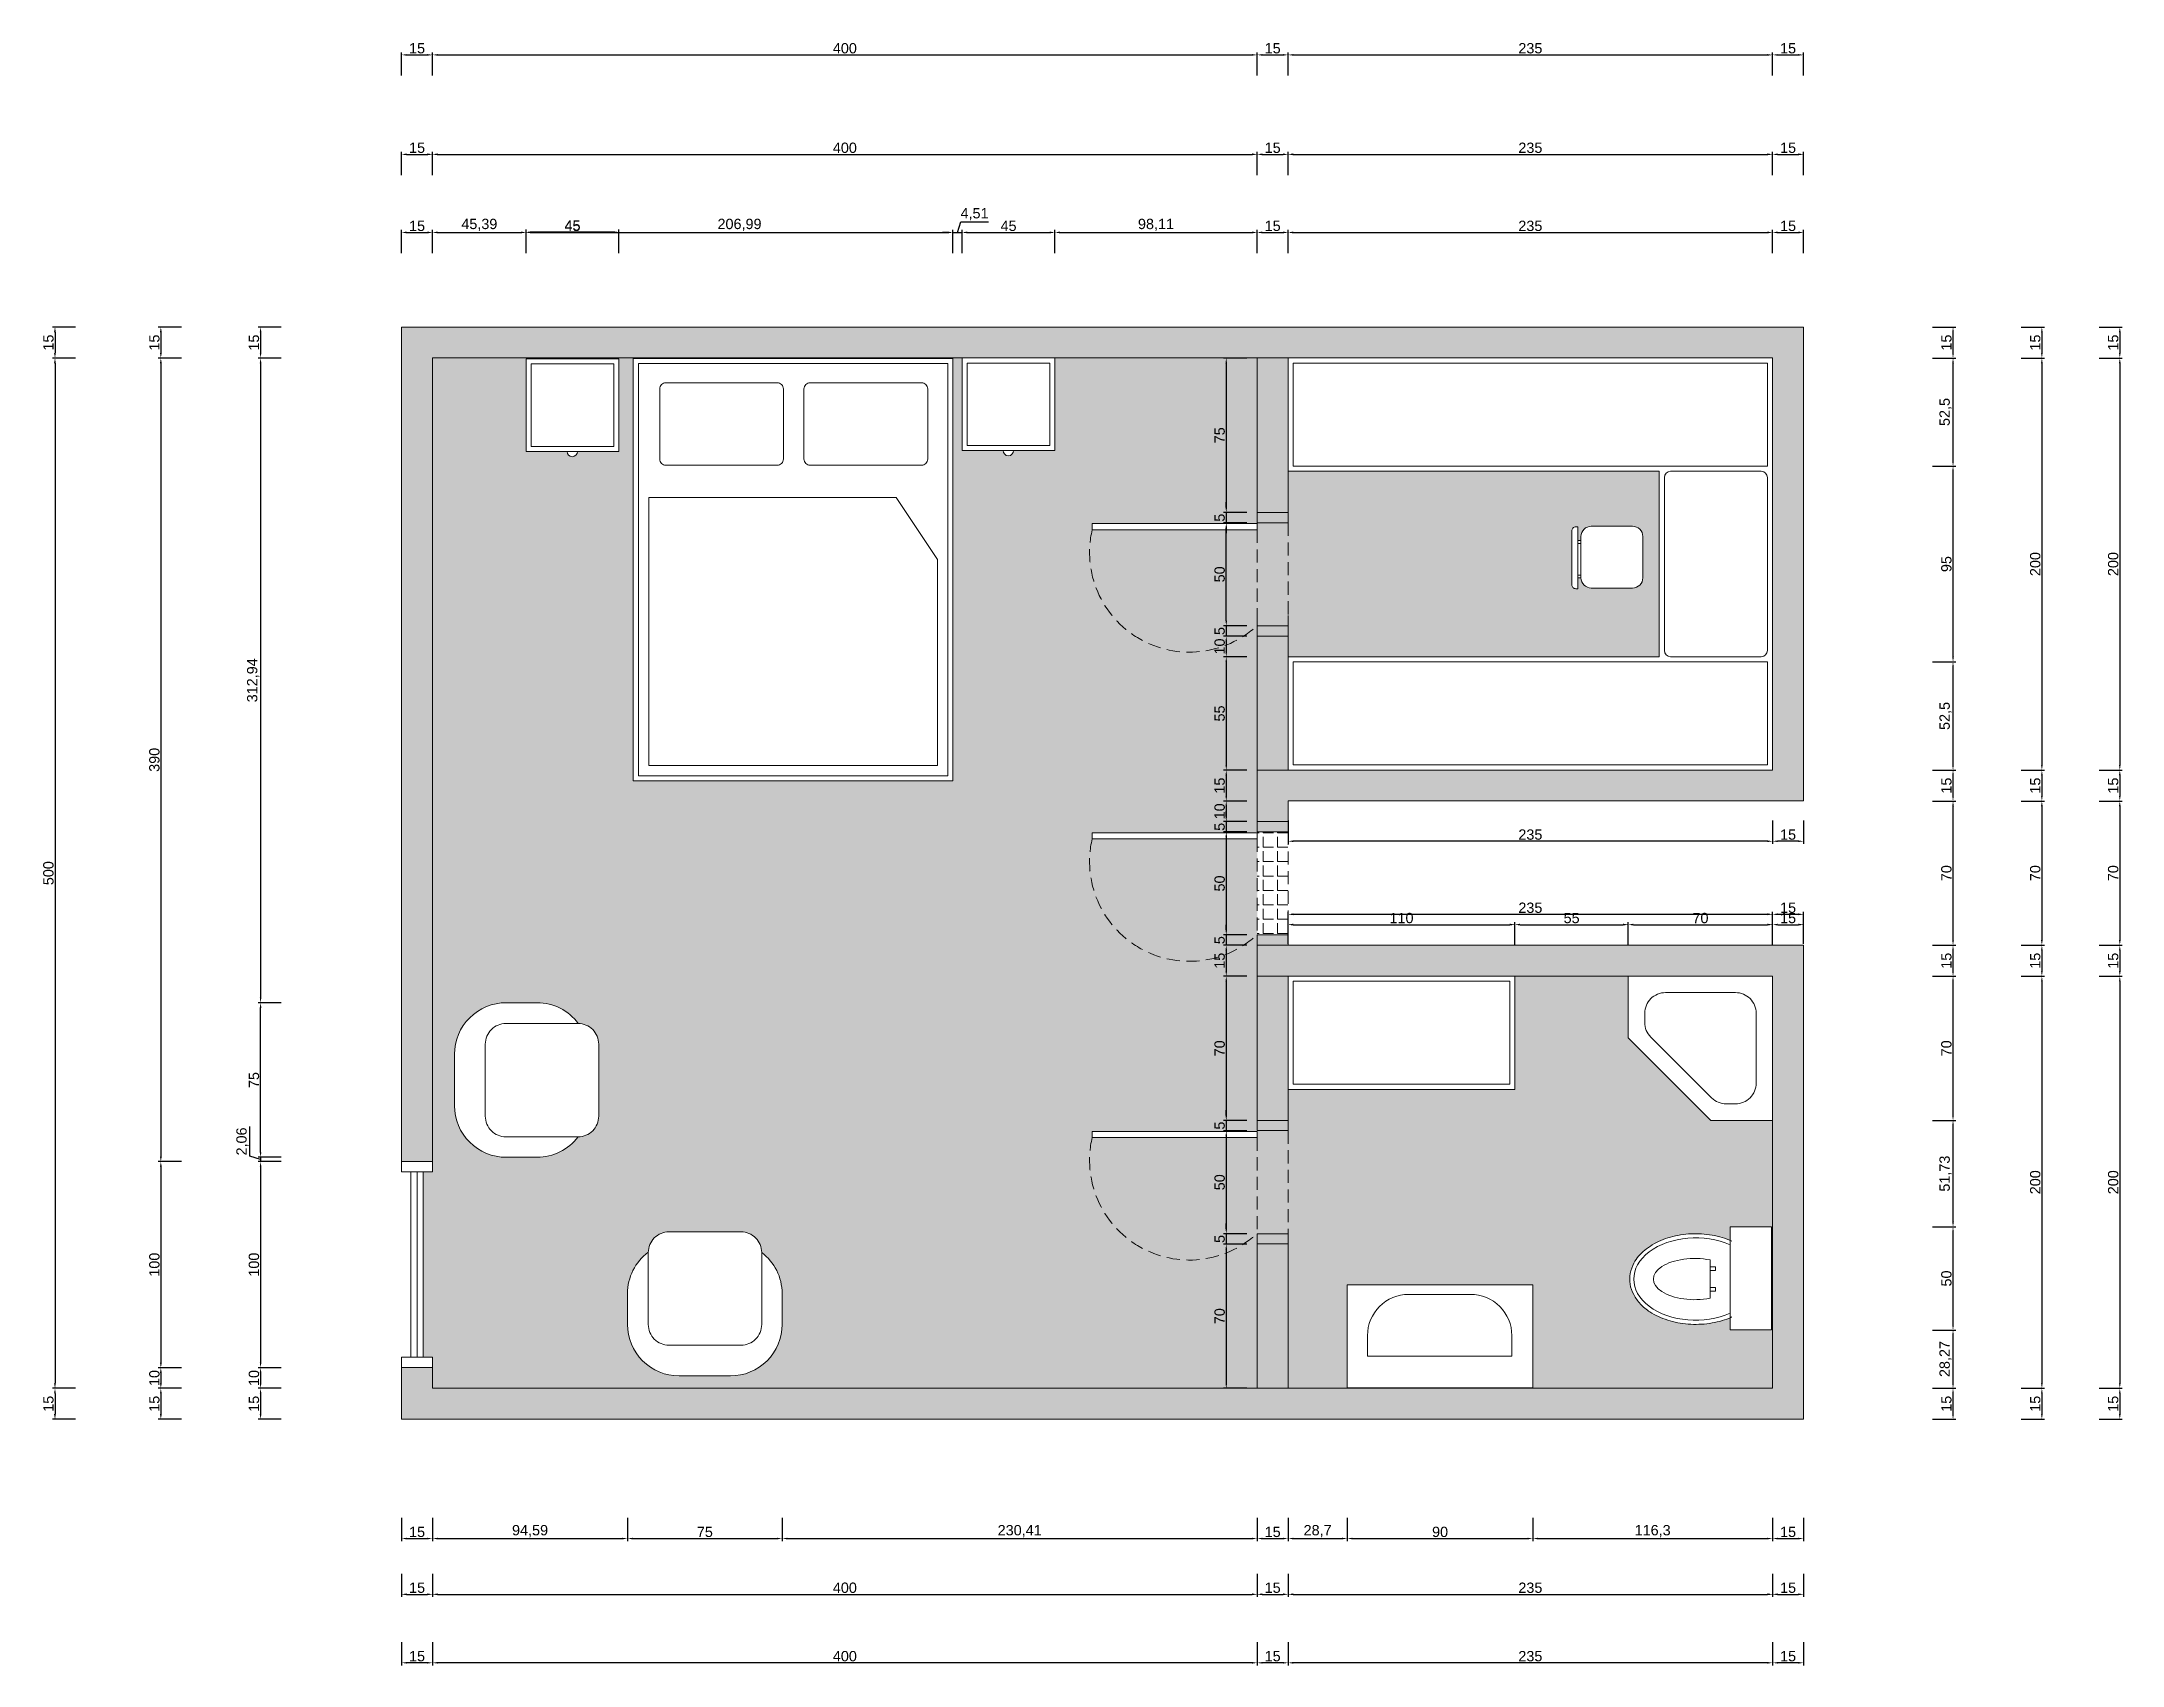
# Model space of a CAD drawing. Header units: centimetres. Extents: x -1214 to 5930, y 2765 to 5950.
# Drawn here: x 3322 to 4331, y 3078 to 3866 of the extents above; entities that cross this region are included whole.
import ezdxf

# ---------------------------------------------------------------- set-up
doc = ezdxf.new("R2010")
doc.units = ezdxf.units.CM
doc.linetypes.add('HIDDEN', pattern=[9.525, 6.35, -3.175])
for name, color, linetype, lineweight in [('duvar', 251, 'Continuous', 20), ('kapı', 1, 'Continuous', 15), ('pencere', 3, 'Continuous', 20), ('tefriş', 4, 'Continuous', 9), ('ölçü', 64, 'Continuous', 20)]:
    doc.layers.add(name, color=color, linetype=linetype, lineweight=lineweight)
doc.layers.add('zemin', color=8, linetype='Continuous')
doc.styles.get("Standard").update_dxf_attribs({"font": 'arial.ttf'})
doc.dimstyles.new('yeni ölçü', dxfattribs={"dimtxt": 5, "dimasz": 2.5, "dimexe": 1.25, "dimexo": 0.625, "dimtad": 1, "dimtxsty": 'Standard', "dimcen": 2.45, "dimclrt": 256, "dimadec": 0, "dimazin": 0, "dimtfac": 1, "dimtmove": 0, "dimatfit": 3, "dimfxl": 10, "dimfxlon": 1, "dimarcsym": 0})
pattern_1 = [(0, (939.049, 967.372), (0, 6.985), [5.08, -1.905]), (90, (939.049, 967.372), (-6.985, 4e-16), [5.08, -1.905])]

msp = doc.modelspace()

# ---------------------------------------------------------------- blocks, each defined once
blk = doc.blocks.new('KP_001_Y')
at = {"layer": 'kapı'}
for points in [[(-15, 0), (0, 0), (0, -5), (-15, -5)], [(-15, 0), (0, 0), (0, -5), (-15, -5)], [(-15, -60), (0, -60), (0, -55), (-15, -55)], [(-15, -60), (0, -60), (0, -55), (-15, -55)]]:
    blk.add_lwpolyline(points, close=True, dxfattribs=at)
blk.add_lwpolyline([(-15, -5.4), (-95, -5.4), (-95, -8.4), (-15, -8.4), (-15, -5.4)], dxfattribs=at)
blk.add_lwpolyline([(-15, -5.4), (-95, -5.4), (-95, -8.4), (-15, -8.4), (-15, -5.4)], dxfattribs=at)
at = {"layer": 'kapı', "linetype": 'HIDDEN'}
for points in [[(-15, -8.4), (-15, -55)], [(-15, -8.4), (-15, -55)], [(0, -5), (0, -55)], [(0, -5), (0, -55)]]:
    blk.add_lwpolyline(points, dxfattribs=at)
blk.add_arc((-47.9, -19.4), 48.4, 166.8187, 312.7419, dxfattribs=at)
blk.add_arc((-47.9, -19.4), 48.4, 166.8187, 312.7419, dxfattribs=at)
blk = doc.blocks.new('YT_001_Y')
at = {"layer": 'tefriş'}
for points in [[(-2.5, 2.5), (152.5, 2.5), (152.5, -202.5), (-2.5, -202.5)], [(0, 0), (150, 0), (150, -200), (0, -200)], [(0, -200), (150, -200), (150, 0), (0, 0)], [(5, -65), (125, -65), (145, -95), (145, -195), (5, -195)]]:
    blk.add_lwpolyline(points, close=True, dxfattribs=at)
for points in [[(13.3, -9.3), (67.3, -9.3, -0.414214), (70.3, -12.3), (70.3, -46.3, -0.414214), (67.3, -49.3), (13.3, -49.3, -0.414214), (10.3, -46.3), (10.3, -12.3, -0.414214)], [(83.3, -9.3), (137.3, -9.3, -0.414214), (140.3, -12.3), (140.3, -46.3, -0.414214), (137.3, -49.3), (83.3, -49.3, -0.414214), (80.3, -46.3), (80.3, -12.3, -0.414214)]]:
    blk.add_lwpolyline(points, format="xyb", close=True, dxfattribs=at)
blk = doc.blocks.new('KOM_001_Y')
at = {"layer": 'tefriş'}
for points in [[(0, 0), (45, 0), (45, -45), (0, -45)], [(2.5, -2.5), (42.5, -2.5), (42.5, -42.5), (2.5, -42.5)]]:
    blk.add_lwpolyline(points, close=True, dxfattribs=at)
blk.add_arc((22.4, -45), 2.5, 180, 0, dxfattribs=at)
blk = doc.blocks.new('CHR_001_Y')
at = {"layer": 'tefriş'}
for points in [[(3, 2), (2, 2, 0.414214), (0, 0), (0, -26, 0.414214), (2, -28), (3, -28)], [(9.5, 2.3), (29.5, 2.3, -0.414214), (34.5, -2.7), (34.5, -22.7, -0.414214), (29.5, -27.7), (9.5, -27.7, -0.414214), (4.5, -22.7), (4.5, -2.7, -0.414214)]]:
    blk.add_lwpolyline(points, format="xyb", close=True, dxfattribs=at)
for points in [[(3, -4.6), (4.5, -4.6)], [(4.5, -6), (3, -6)], [(3, -21.4), (4.5, -21.4)], [(4.5, -22.7), (3, -22.7)]]:
    blk.add_lwpolyline(points, dxfattribs=at)
blk = doc.blocks.new('KLZ_001_Y')
at = {"layer": 'tefriş'}
blk.add_lwpolyline([(0, -50), (-20, -50), (-20, 0), (0, 0)], close=True, dxfattribs=at)
for points in [[(-29.8, -34.6), (-29.8, -16)], [(-29.8, -19.4), (-27.1, -19.4), (-27.1, -21.2), (-29.8, -21.2)], [(-29.8, -19.4), (-27.1, -19.4), (-27.1, -21.2), (-29.8, -21.2)], [(-29.8, -29.4), (-27.1, -29.4), (-27.1, -31.2), (-29.8, -31.2)]]:
    blk.add_lwpolyline(points, dxfattribs=at)
for centre, major_axis, ratio, start_param, end_param in [((-36.8, -25.3), (-30, 0), 0.666667, 4.118763, 8.447608), ((-37.3, -25.3), (-20, 0), 0.5, 4.329021, 8.237349)]:
    blk.add_ellipse(centre, major_axis=major_axis, ratio=ratio, start_param=start_param, end_param=end_param, dxfattribs=at)
blk.add_open_spline([(-19.2, -6.9), (-20.7, -6.2), (-22.3, -5.6), (-27.1, -4.2), (-30.5, -3.6), (-37.3, -3.2), (-40.8, -3.3), (-47.5, -4.4), (-50.7, -5.3), (-56.6, -7.8), (-59.2, -9.4), (-63.7, -13.1), (-65.5, -15.2), (-67.6, -19.1), (-68.2, -20.8), (-68.8, -24.3), (-68.9, -26.1), (-68.3, -29.5), (-67.7, -31.2), (-66, -34.4), (-64.9, -36), (-62.3, -38.8), (-60.7, -40.1), (-56.4, -42.9), (-53.5, -44.2), (-47.2, -46.2), (-43.9, -46.9), (-37, -47.4), (-33.5, -47.3), (-26.7, -46.3), (-23.5, -45.5), (-20, -44.1), (-19.6, -43.9), (-19.2, -43.7)], degree=3, knots=[4.118763, 4.118763, 4.118763, 4.118763, 4.291947, 4.291947, 4.620793, 4.620793, 4.949639, 4.949639, 5.278485, 5.278485, 5.607332, 5.607332, 5.936178, 5.936178, 6.163927, 6.163927, 6.391676, 6.391676, 6.619425, 6.619425, 6.847174, 6.847174, 7.074923, 7.074923, 7.405918, 7.405918, 7.736913, 7.736913, 8.067908, 8.067908, 8.398904, 8.398904, 8.447608, 8.447608, 8.447608, 8.447608], dxfattribs=at)
blk = doc.blocks.new('DUŞ_001_Y')
at = {"layer": 'tefriş'}
blk.add_lwpolyline([(-70, 0), (0, 0), (0, -60), (0, -70), (-30, -70), (-70, -30), (-70, 0)], dxfattribs=at)
blk.add_lwpolyline([(-52, -8), (-18, -8, -0.414214), (-8, -18), (-8, -52, -0.414214), (-18, -62), (-22.5, -62, -0.198912), (-29.6, -59.1), (-59.1, -29.6, -0.198912), (-62, -22.5), (-62, -18, -0.414214)], format="xyb", close=True, dxfattribs=at)
blk = doc.blocks.new('LVB_001_Y')
at = {"layer": 'tefriş'}
blk.add_lwpolyline([(-90, 50), (0, 50), (0, 0), (-90, 0)], close=True, dxfattribs=at)
blk.add_lwpolyline([(-60.2, 45.4), (-30.2, 45.4, -0.414214), (-10.2, 25.4), (-10.2, 15.4), (-80.2, 15.4), (-80.2, 25.4, -0.414214)], format="xyb", close=True, dxfattribs=at)
blk = doc.blocks.new('BER_001_Y')
at = {"layer": 'tefriş'}
blk.add_lwpolyline([(-40.4, -55.5, -0.235042), (-50.3, -35.6), (-50.3, -20.6, -0.414214), (-25.3, 4.4), (-0.3, 4.4, -0.414214), (24.7, -20.6), (24.7, -35.6, -0.237092), (14.6, -55.6, -0.237092)], format="xyb", dxfattribs=at)
blk.add_lwpolyline([(-30.4, -10.5), (4.6, -10.5, -0.414214), (14.6, -20.5), (14.6, -55.5, -0.414214), (4.6, -65.5), (-30.4, -65.5, -0.414214), (-40.4, -55.5), (-40.4, -20.5, -0.414214)], format="xyb", close=True, dxfattribs=at)
blk = doc.blocks.new('*D26')
at = {"layer": 'Defpoints', "color": 0, "transparency": 16777216}
for p in [(3511.8, 3859.5), (3496.8, 3727.4), (3511.8, 3712.4)]:
    blk.add_point(p, dxfattribs=at)
at = {"layer": 'ölçü', "color": 0, "lineweight": -2, "transparency": 16777216}
for p, q in [((3496.8, 3849.5), (3496.8, 3860.7)), ((3499.3, 3859.5), (3509.3, 3859.5)), ((3511.8, 3849.5), (3511.8, 3860.7))]:
    blk.add_line(p, q, dxfattribs=at)
at = {"layer": 'ölçü', "color": 0, "transparency": 16777216}
for points in [[(3499.3, 3859.9), (3499.3, 3859.1), (3496.8, 3859.5)], [(3509.3, 3859.9), (3509.3, 3859.1), (3511.8, 3859.5)]]:
    blk.add_solid(points, dxfattribs=at)
at = {"layer": 'ölçü', "transparency": 16777216, "insert": (3504.3, 3862.7), "char_height": 5, "attachment_point": 5}
blk.add_mtext('15', dxfattribs=at)
blk = doc.blocks.new('*D27')
at = {"layer": 'Defpoints', "color": 0, "transparency": 16777216}
for p in [(3911.8, 3859.5), (3511.8, 3712.4), (3911.8, 3712.4)]:
    blk.add_point(p, dxfattribs=at)
at = {"layer": 'ölçü', "color": 0, "lineweight": -2, "transparency": 16777216}
for p, q in [((3511.8, 3849.5), (3511.8, 3860.7)), ((3514.3, 3859.5), (3909.3, 3859.5)), ((3911.8, 3849.5), (3911.8, 3860.7))]:
    blk.add_line(p, q, dxfattribs=at)
at = {"layer": 'ölçü', "color": 0, "transparency": 16777216}
for points in [[(3514.3, 3859.9), (3514.3, 3859.1), (3511.8, 3859.5)], [(3909.3, 3859.9), (3909.3, 3859.1), (3911.8, 3859.5)]]:
    blk.add_solid(points, dxfattribs=at)
at = {"layer": 'ölçü', "transparency": 16777216, "insert": (3711.8, 3862.7), "char_height": 5, "attachment_point": 5}
blk.add_mtext('400', dxfattribs=at)
blk = doc.blocks.new('*D28')
at = {"layer": 'Defpoints', "color": 0, "transparency": 16777216}
for p in [(3926.8, 3859.5), (3911.8, 3712.4), (3926.8, 3712.4)]:
    blk.add_point(p, dxfattribs=at)
at = {"layer": 'ölçü', "color": 0, "lineweight": -2, "transparency": 16777216}
for p, q in [((3911.8, 3849.5), (3911.8, 3860.7)), ((3914.3, 3859.5), (3924.3, 3859.5)), ((3926.8, 3849.5), (3926.8, 3860.7))]:
    blk.add_line(p, q, dxfattribs=at)
at = {"layer": 'ölçü', "color": 0, "transparency": 16777216}
for points in [[(3914.3, 3859.9), (3914.3, 3859.1), (3911.8, 3859.5)], [(3924.3, 3859.9), (3924.3, 3859.1), (3926.8, 3859.5)]]:
    blk.add_solid(points, dxfattribs=at)
at = {"layer": 'ölçü', "transparency": 16777216, "insert": (3919.3, 3862.7), "char_height": 5, "attachment_point": 5}
blk.add_mtext('15', dxfattribs=at)
blk = doc.blocks.new('*D29')
at = {"layer": 'Defpoints', "color": 0, "transparency": 16777216}
for p in [(4161.8, 3859.5), (3926.8, 3712.4), (4161.8, 3712.4)]:
    blk.add_point(p, dxfattribs=at)
at = {"layer": 'ölçü', "color": 0, "lineweight": -2, "transparency": 16777216}
for p, q in [((3926.8, 3849.5), (3926.8, 3860.7)), ((3929.3, 3859.5), (4159.3, 3859.5)), ((4161.8, 3849.5), (4161.8, 3860.7))]:
    blk.add_line(p, q, dxfattribs=at)
at = {"layer": 'ölçü', "color": 0, "transparency": 16777216}
for points in [[(3929.3, 3859.9), (3929.3, 3859.1), (3926.8, 3859.5)], [(4159.3, 3859.9), (4159.3, 3859.1), (4161.8, 3859.5)]]:
    blk.add_solid(points, dxfattribs=at)
at = {"layer": 'ölçü', "transparency": 16777216, "insert": (4044.3, 3862.7), "char_height": 5, "attachment_point": 5}
blk.add_mtext('235', dxfattribs=at)
blk = doc.blocks.new('*D30')
at = {"layer": 'Defpoints', "color": 0, "transparency": 16777216}
for p in [(4176.8, 3859.5), (4176.8, 3727.4), (4161.8, 3712.4)]:
    blk.add_point(p, dxfattribs=at)
at = {"layer": 'ölçü', "color": 0, "lineweight": -2, "transparency": 16777216}
for p, q in [((4161.8, 3849.5), (4161.8, 3860.7)), ((4164.3, 3859.5), (4174.3, 3859.5)), ((4176.8, 3849.5), (4176.8, 3860.7))]:
    blk.add_line(p, q, dxfattribs=at)
at = {"layer": 'ölçü', "color": 0, "transparency": 16777216}
for points in [[(4164.3, 3859.9), (4164.3, 3859.1), (4161.8, 3859.5)], [(4174.3, 3859.9), (4174.3, 3859.1), (4176.8, 3859.5)]]:
    blk.add_solid(points, dxfattribs=at)
at = {"layer": 'ölçü', "transparency": 16777216, "insert": (4169.3, 3862.7), "char_height": 5, "attachment_point": 5}
blk.add_mtext('15', dxfattribs=at)
blk = doc.blocks.new('*D31')
at = {"layer": 'Defpoints', "color": 0, "transparency": 16777216}
for p in [(4176.8, 3727.4), (4161.8, 3712.4), (4330.2, 3712.4)]:
    blk.add_point(p, dxfattribs=at)
at = {"layer": 'ölçü', "color": 0, "lineweight": -2, "transparency": 16777216}
for p, q in [((4320.2, 3727.4), (4331.4, 3727.4)), ((4330.2, 3724.9), (4330.2, 3714.9)), ((4320.2, 3712.4), (4331.4, 3712.4))]:
    blk.add_line(p, q, dxfattribs=at)
at = {"layer": 'ölçü', "color": 0, "transparency": 16777216}
for points in [[(4329.8, 3724.9), (4330.6, 3724.9), (4330.2, 3727.4)], [(4329.8, 3714.9), (4330.6, 3714.9), (4330.2, 3712.4)]]:
    blk.add_solid(points, dxfattribs=at)
at = {"layer": 'ölçü', "transparency": 16777216, "insert": (4327, 3719.9), "char_height": 5, "attachment_point": 5, "rotation": 90}
blk.add_mtext('15', dxfattribs=at)
blk = doc.blocks.new('*D32')
at = {"layer": 'Defpoints', "color": 0, "transparency": 16777216}
for p in [(4161.8, 3712.4), (4161.8, 3512.4), (4330.2, 3512.4)]:
    blk.add_point(p, dxfattribs=at)
at = {"layer": 'ölçü', "color": 0, "lineweight": -2, "transparency": 16777216}
for p, q in [((4320.2, 3712.4), (4331.4, 3712.4)), ((4330.2, 3709.9), (4330.2, 3514.9)), ((4320.2, 3512.4), (4331.4, 3512.4))]:
    blk.add_line(p, q, dxfattribs=at)
at = {"layer": 'ölçü', "color": 0, "transparency": 16777216}
for points in [[(4329.8, 3709.9), (4330.6, 3709.9), (4330.2, 3712.4)], [(4329.8, 3514.9), (4330.6, 3514.9), (4330.2, 3512.4)]]:
    blk.add_solid(points, dxfattribs=at)
at = {"layer": 'ölçü', "transparency": 16777216, "insert": (4327, 3612.4), "char_height": 5, "attachment_point": 5, "rotation": 90}
blk.add_mtext('200', dxfattribs=at)
blk = doc.blocks.new('*D33')
at = {"layer": 'Defpoints', "color": 0, "transparency": 16777216}
for p in [(4161.8, 3512.4), (4176.8, 3497.4), (4330.2, 3497.4)]:
    blk.add_point(p, dxfattribs=at)
at = {"layer": 'ölçü', "color": 0, "lineweight": -2, "transparency": 16777216}
for p, q in [((4320.2, 3512.4), (4331.4, 3512.4)), ((4330.2, 3509.9), (4330.2, 3499.9)), ((4320.2, 3497.4), (4331.4, 3497.4))]:
    blk.add_line(p, q, dxfattribs=at)
at = {"layer": 'ölçü', "color": 0, "transparency": 16777216}
for points in [[(4329.8, 3509.9), (4330.6, 3509.9), (4330.2, 3512.4)], [(4329.8, 3499.9), (4330.6, 3499.9), (4330.2, 3497.4)]]:
    blk.add_solid(points, dxfattribs=at)
at = {"layer": 'ölçü', "transparency": 16777216, "insert": (4327, 3504.9), "char_height": 5, "attachment_point": 5, "rotation": 90}
blk.add_mtext('15', dxfattribs=at)
blk = doc.blocks.new('*D34')
at = {"layer": 'Defpoints', "color": 0, "transparency": 16777216}
for p in [(4176.8, 3497.4), (4176.8, 3427.4), (4330.2, 3427.4)]:
    blk.add_point(p, dxfattribs=at)
at = {"layer": 'ölçü', "color": 0, "lineweight": -2, "transparency": 16777216}
for p, q in [((4320.2, 3497.4), (4331.4, 3497.4)), ((4330.2, 3494.9), (4330.2, 3429.9)), ((4320.2, 3427.4), (4331.4, 3427.4))]:
    blk.add_line(p, q, dxfattribs=at)
at = {"layer": 'ölçü', "color": 0, "transparency": 16777216}
for points in [[(4329.8, 3494.9), (4330.6, 3494.9), (4330.2, 3497.4)], [(4329.8, 3429.9), (4330.6, 3429.9), (4330.2, 3427.4)]]:
    blk.add_solid(points, dxfattribs=at)
at = {"layer": 'ölçü', "transparency": 16777216, "insert": (4327, 3462.4), "char_height": 5, "attachment_point": 5, "rotation": 90}
blk.add_mtext('70', dxfattribs=at)
blk = doc.blocks.new('*D35')
at = {"layer": 'Defpoints', "color": 0, "transparency": 16777216}
for p in [(4176.8, 3427.4), (4161.8, 3412.4), (4330.2, 3412.4)]:
    blk.add_point(p, dxfattribs=at)
at = {"layer": 'ölçü', "color": 0, "lineweight": -2, "transparency": 16777216}
for p, q in [((4320.2, 3427.4), (4331.4, 3427.4)), ((4330.2, 3424.9), (4330.2, 3414.9)), ((4320.2, 3412.4), (4331.4, 3412.4))]:
    blk.add_line(p, q, dxfattribs=at)
at = {"layer": 'ölçü', "color": 0, "transparency": 16777216}
for points in [[(4329.8, 3424.9), (4330.6, 3424.9), (4330.2, 3427.4)], [(4329.8, 3414.9), (4330.6, 3414.9), (4330.2, 3412.4)]]:
    blk.add_solid(points, dxfattribs=at)
at = {"layer": 'ölçü', "transparency": 16777216, "insert": (4327, 3419.9), "char_height": 5, "attachment_point": 5, "rotation": 90}
blk.add_mtext('15', dxfattribs=at)
blk = doc.blocks.new('*D36')
at = {"layer": 'Defpoints', "color": 0, "transparency": 16777216}
for p in [(4161.8, 3412.4), (4161.8, 3212.4), (4330.2, 3212.4)]:
    blk.add_point(p, dxfattribs=at)
at = {"layer": 'ölçü', "color": 0, "lineweight": -2, "transparency": 16777216}
for p, q in [((4320.2, 3412.4), (4331.4, 3412.4)), ((4330.2, 3409.9), (4330.2, 3214.9)), ((4320.2, 3212.4), (4331.4, 3212.4))]:
    blk.add_line(p, q, dxfattribs=at)
at = {"layer": 'ölçü', "color": 0, "transparency": 16777216}
for points in [[(4329.8, 3409.9), (4330.6, 3409.9), (4330.2, 3412.4)], [(4329.8, 3214.9), (4330.6, 3214.9), (4330.2, 3212.4)]]:
    blk.add_solid(points, dxfattribs=at)
at = {"layer": 'ölçü', "transparency": 16777216, "insert": (4327, 3312.4), "char_height": 5, "attachment_point": 5, "rotation": 90}
blk.add_mtext('200', dxfattribs=at)
blk = doc.blocks.new('*D37')
at = {"layer": 'Defpoints', "color": 0, "transparency": 16777216}
for p in [(4161.8, 3212.4), (4176.8, 3197.4), (4330.2, 3197.4)]:
    blk.add_point(p, dxfattribs=at)
at = {"layer": 'ölçü', "color": 0, "lineweight": -2, "transparency": 16777216}
for p, q in [((4320.2, 3212.4), (4331.4, 3212.4)), ((4330.2, 3209.9), (4330.2, 3199.9)), ((4320.2, 3197.4), (4331.4, 3197.4))]:
    blk.add_line(p, q, dxfattribs=at)
at = {"layer": 'ölçü', "color": 0, "transparency": 16777216}
for points in [[(4329.8, 3209.9), (4330.6, 3209.9), (4330.2, 3212.4)], [(4329.8, 3199.9), (4330.6, 3199.9), (4330.2, 3197.4)]]:
    blk.add_solid(points, dxfattribs=at)
at = {"layer": 'ölçü', "transparency": 16777216, "insert": (4327, 3204.9), "char_height": 5, "attachment_point": 5, "rotation": 90}
blk.add_mtext('15', dxfattribs=at)
blk = doc.blocks.new('*D38')
at = {"layer": 'Defpoints', "color": 0, "transparency": 16777216}
for p in [(4161.8, 3212.4), (4176.8, 3197.4), (4161.8, 3079.2)]:
    blk.add_point(p, dxfattribs=at)
at = {"layer": 'ölçü', "color": 0, "lineweight": -2, "transparency": 16777216}
for p, q in [((4161.8, 3089.2), (4161.8, 3077.9)), ((4176.8, 3089.2), (4176.8, 3077.9)), ((4174.3, 3079.2), (4164.3, 3079.2))]:
    blk.add_line(p, q, dxfattribs=at)
at = {"layer": 'ölçü', "color": 0, "transparency": 16777216}
for points in [[(4164.3, 3079.6), (4164.3, 3078.8), (4161.8, 3079.2)], [(4174.3, 3079.6), (4174.3, 3078.8), (4176.8, 3079.2)]]:
    blk.add_solid(points, dxfattribs=at)
at = {"layer": 'ölçü', "transparency": 16777216, "insert": (4169.3, 3082.4), "char_height": 5, "attachment_point": 5}
blk.add_mtext('15', dxfattribs=at)
blk = doc.blocks.new('*D39')
at = {"layer": 'Defpoints', "color": 0, "transparency": 16777216}
for p in [(3926.8, 3212.4), (4161.8, 3212.4), (3926.8, 3079.2)]:
    blk.add_point(p, dxfattribs=at)
at = {"layer": 'ölçü', "color": 0, "lineweight": -2, "transparency": 16777216}
for p, q in [((3926.8, 3089.2), (3926.8, 3077.9)), ((4161.8, 3089.2), (4161.8, 3077.9)), ((4159.3, 3079.2), (3929.3, 3079.2))]:
    blk.add_line(p, q, dxfattribs=at)
at = {"layer": 'ölçü', "color": 0, "transparency": 16777216}
for points in [[(3929.3, 3079.6), (3929.3, 3078.8), (3926.8, 3079.2)], [(4159.3, 3079.6), (4159.3, 3078.8), (4161.8, 3079.2)]]:
    blk.add_solid(points, dxfattribs=at)
at = {"layer": 'ölçü', "transparency": 16777216, "insert": (4044.3, 3082.4), "char_height": 5, "attachment_point": 5}
blk.add_mtext('235', dxfattribs=at)
blk = doc.blocks.new('*D40')
at = {"layer": 'Defpoints', "color": 0, "transparency": 16777216}
for p in [(3911.8, 3212.4), (3926.8, 3212.4), (3911.8, 3079.2)]:
    blk.add_point(p, dxfattribs=at)
at = {"layer": 'ölçü', "color": 0, "lineweight": -2, "transparency": 16777216}
for p, q in [((3911.8, 3089.2), (3911.8, 3077.9)), ((3926.8, 3089.2), (3926.8, 3077.9)), ((3924.3, 3079.2), (3914.3, 3079.2))]:
    blk.add_line(p, q, dxfattribs=at)
at = {"layer": 'ölçü', "color": 0, "transparency": 16777216}
for points in [[(3914.3, 3079.6), (3914.3, 3078.8), (3911.8, 3079.2)], [(3924.3, 3079.6), (3924.3, 3078.8), (3926.8, 3079.2)]]:
    blk.add_solid(points, dxfattribs=at)
at = {"layer": 'ölçü', "transparency": 16777216, "insert": (3919.3, 3082.4), "char_height": 5, "attachment_point": 5}
blk.add_mtext('15', dxfattribs=at)
blk = doc.blocks.new('*D41')
at = {"layer": 'Defpoints', "color": 0, "transparency": 16777216}
for p in [(3511.8, 3212.4), (3911.8, 3212.4), (3511.8, 3079.2)]:
    blk.add_point(p, dxfattribs=at)
at = {"layer": 'ölçü', "color": 0, "lineweight": -2, "transparency": 16777216}
for p, q in [((3511.8, 3089.2), (3511.8, 3077.9)), ((3911.8, 3089.2), (3911.8, 3077.9)), ((3909.3, 3079.2), (3514.3, 3079.2))]:
    blk.add_line(p, q, dxfattribs=at)
at = {"layer": 'ölçü', "color": 0, "transparency": 16777216}
for points in [[(3514.3, 3079.6), (3514.3, 3078.8), (3511.8, 3079.2)], [(3909.3, 3079.6), (3909.3, 3078.8), (3911.8, 3079.2)]]:
    blk.add_solid(points, dxfattribs=at)
at = {"layer": 'ölçü', "transparency": 16777216, "insert": (3711.8, 3082.4), "char_height": 5, "attachment_point": 5}
blk.add_mtext('400', dxfattribs=at)
blk = doc.blocks.new('*D42')
at = {"layer": 'Defpoints', "color": 0, "transparency": 16777216}
for p in [(3511.8, 3212.4), (3496.8, 3197.4), (3496.8, 3079.2)]:
    blk.add_point(p, dxfattribs=at)
at = {"layer": 'ölçü', "color": 0, "lineweight": -2, "transparency": 16777216}
for p, q in [((3496.8, 3089.2), (3496.8, 3077.9)), ((3511.8, 3089.2), (3511.8, 3077.9)), ((3509.3, 3079.2), (3499.3, 3079.2))]:
    blk.add_line(p, q, dxfattribs=at)
at = {"layer": 'ölçü', "color": 0, "transparency": 16777216}
for points in [[(3499.3, 3079.6), (3499.3, 3078.8), (3496.8, 3079.2)], [(3509.3, 3079.6), (3509.3, 3078.8), (3511.8, 3079.2)]]:
    blk.add_solid(points, dxfattribs=at)
at = {"layer": 'ölçü', "transparency": 16777216, "insert": (3504.3, 3082.4), "char_height": 5, "attachment_point": 5}
blk.add_mtext('15', dxfattribs=at)
blk = doc.blocks.new('*D43')
at = {"layer": 'Defpoints', "color": 0, "transparency": 16777216}
for p in [(3496.8, 3727.4), (3328.7, 3712.4), (3511.8, 3712.4)]:
    blk.add_point(p, dxfattribs=at)
at = {"layer": 'ölçü', "color": 0, "lineweight": -2, "transparency": 16777216}
for p, q in [((3338.7, 3727.4), (3327.4, 3727.4)), ((3328.7, 3724.9), (3328.7, 3714.9)), ((3338.7, 3712.4), (3327.4, 3712.4))]:
    blk.add_line(p, q, dxfattribs=at)
at = {"layer": 'ölçü', "color": 0, "transparency": 16777216}
for points in [[(3328.2, 3724.9), (3329.1, 3724.9), (3328.7, 3727.4)], [(3328.2, 3714.9), (3329.1, 3714.9), (3328.7, 3712.4)]]:
    blk.add_solid(points, dxfattribs=at)
at = {"layer": 'ölçü', "transparency": 16777216, "insert": (3325.5, 3719.9), "char_height": 5, "attachment_point": 5, "rotation": 90}
blk.add_mtext('15', dxfattribs=at)
blk = doc.blocks.new('*D44')
at = {"layer": 'Defpoints', "color": 0, "transparency": 16777216}
for p in [(3511.8, 3712.4), (3328.7, 3212.4), (3511.8, 3212.4)]:
    blk.add_point(p, dxfattribs=at)
at = {"layer": 'ölçü', "color": 0, "lineweight": -2, "transparency": 16777216}
for p, q in [((3338.7, 3712.4), (3327.4, 3712.4)), ((3328.7, 3709.9), (3328.7, 3214.9)), ((3338.7, 3212.4), (3327.4, 3212.4))]:
    blk.add_line(p, q, dxfattribs=at)
at = {"layer": 'ölçü', "color": 0, "transparency": 16777216}
for points in [[(3328.2, 3709.9), (3329.1, 3709.9), (3328.7, 3712.4)], [(3328.2, 3214.9), (3329.1, 3214.9), (3328.7, 3212.4)]]:
    blk.add_solid(points, dxfattribs=at)
at = {"layer": 'ölçü', "transparency": 16777216, "insert": (3325.5, 3462.4), "char_height": 5, "attachment_point": 5, "rotation": 90}
blk.add_mtext('500', dxfattribs=at)
blk = doc.blocks.new('*D45')
at = {"layer": 'Defpoints', "color": 0, "transparency": 16777216}
for p in [(3511.8, 3212.4), (3328.7, 3197.4), (3496.8, 3197.4)]:
    blk.add_point(p, dxfattribs=at)
at = {"layer": 'ölçü', "color": 0, "lineweight": -2, "transparency": 16777216}
for p, q in [((3338.7, 3212.4), (3327.4, 3212.4)), ((3328.7, 3209.9), (3328.7, 3199.9)), ((3338.7, 3197.4), (3327.4, 3197.4))]:
    blk.add_line(p, q, dxfattribs=at)
at = {"layer": 'ölçü', "color": 0, "transparency": 16777216}
for points in [[(3328.2, 3209.9), (3329.1, 3209.9), (3328.7, 3212.4)], [(3328.2, 3199.9), (3329.1, 3199.9), (3328.7, 3197.4)]]:
    blk.add_solid(points, dxfattribs=at)
at = {"layer": 'ölçü', "transparency": 16777216, "insert": (3325.5, 3204.9), "char_height": 5, "attachment_point": 5, "rotation": 90}
blk.add_mtext('15', dxfattribs=at)
blk = doc.blocks.new('*D46')
at = {"layer": 'Defpoints', "color": 0, "transparency": 16777216}
for p in [(3496.8, 3727.4), (3380, 3712.4), (3511.8, 3712.4)]:
    blk.add_point(p, dxfattribs=at)
at = {"layer": 'ölçü', "color": 0, "lineweight": -2, "transparency": 16777216}
for p, q in [((3390, 3727.4), (3378.8, 3727.4)), ((3380, 3724.9), (3380, 3714.9)), ((3390, 3712.4), (3378.8, 3712.4))]:
    blk.add_line(p, q, dxfattribs=at)
at = {"layer": 'ölçü', "color": 0, "transparency": 16777216}
for points in [[(3379.6, 3724.9), (3380.5, 3724.9), (3380, 3727.4)], [(3379.6, 3714.9), (3380.5, 3714.9), (3380, 3712.4)]]:
    blk.add_solid(points, dxfattribs=at)
at = {"layer": 'ölçü', "transparency": 16777216, "insert": (3376.9, 3719.9), "char_height": 5, "attachment_point": 5, "rotation": 90}
blk.add_mtext('15', dxfattribs=at)
blk = doc.blocks.new('*D47')
at = {"layer": 'Defpoints', "color": 0, "transparency": 16777216}
for p in [(3511.8, 3712.4), (3380, 3322.4), (3496.8, 3322.4)]:
    blk.add_point(p, dxfattribs=at)
at = {"layer": 'ölçü', "color": 0, "lineweight": -2, "transparency": 16777216}
for p, q in [((3390, 3712.4), (3378.8, 3712.4)), ((3380, 3709.9), (3380, 3324.9)), ((3390, 3322.4), (3378.8, 3322.4))]:
    blk.add_line(p, q, dxfattribs=at)
at = {"layer": 'ölçü', "color": 0, "transparency": 16777216}
for points in [[(3379.6, 3709.9), (3380.5, 3709.9), (3380, 3712.4)], [(3379.6, 3324.9), (3380.5, 3324.9), (3380, 3322.4)]]:
    blk.add_solid(points, dxfattribs=at)
at = {"layer": 'ölçü', "transparency": 16777216, "insert": (3376.9, 3517.4), "char_height": 5, "attachment_point": 5, "rotation": 90}
blk.add_mtext('390', dxfattribs=at)
blk = doc.blocks.new('*D48')
at = {"layer": 'Defpoints', "color": 0, "transparency": 16777216}
for p in [(3496.8, 3322.4), (3380, 3222.4), (3496.8, 3222.4)]:
    blk.add_point(p, dxfattribs=at)
at = {"layer": 'ölçü', "color": 0, "lineweight": -2, "transparency": 16777216}
for p, q in [((3390, 3322.4), (3378.8, 3322.4)), ((3380, 3319.9), (3380, 3224.9)), ((3390, 3222.4), (3378.8, 3222.4))]:
    blk.add_line(p, q, dxfattribs=at)
at = {"layer": 'ölçü', "color": 0, "transparency": 16777216}
for points in [[(3379.6, 3319.9), (3380.5, 3319.9), (3380, 3322.4)], [(3379.6, 3224.9), (3380.5, 3224.9), (3380, 3222.4)]]:
    blk.add_solid(points, dxfattribs=at)
at = {"layer": 'ölçü', "transparency": 16777216, "insert": (3376.9, 3272.4), "char_height": 5, "attachment_point": 5, "rotation": 90}
blk.add_mtext('100', dxfattribs=at)
blk = doc.blocks.new('*D49')
at = {"layer": 'Defpoints', "color": 0, "transparency": 16777216}
for p in [(3496.8, 3222.4), (3380, 3212.4), (3511.8, 3212.4)]:
    blk.add_point(p, dxfattribs=at)
at = {"layer": 'ölçü', "color": 0, "lineweight": -2, "transparency": 16777216}
for p, q in [((3390, 3222.4), (3378.8, 3222.4)), ((3380, 3219.9), (3380, 3214.9)), ((3390, 3212.4), (3378.8, 3212.4))]:
    blk.add_line(p, q, dxfattribs=at)
at = {"layer": 'ölçü', "color": 0, "transparency": 16777216}
for points in [[(3379.6, 3219.9), (3380.5, 3219.9), (3380, 3222.4)], [(3379.6, 3214.9), (3380.5, 3214.9), (3380, 3212.4)]]:
    blk.add_solid(points, dxfattribs=at)
at = {"layer": 'ölçü', "transparency": 16777216, "insert": (3376.9, 3217.4), "char_height": 5, "attachment_point": 5, "rotation": 90}
blk.add_mtext('10', dxfattribs=at)
blk = doc.blocks.new('*D50')
at = {"layer": 'Defpoints', "color": 0, "transparency": 16777216}
for p in [(3511.8, 3212.4), (3380, 3197.4), (3496.8, 3197.4)]:
    blk.add_point(p, dxfattribs=at)
at = {"layer": 'ölçü', "color": 0, "lineweight": -2, "transparency": 16777216}
for p, q in [((3390, 3212.4), (3378.8, 3212.4)), ((3380, 3209.9), (3380, 3199.9)), ((3390, 3197.4), (3378.8, 3197.4))]:
    blk.add_line(p, q, dxfattribs=at)
at = {"layer": 'ölçü', "color": 0, "transparency": 16777216}
for points in [[(3379.6, 3209.9), (3380.5, 3209.9), (3380, 3212.4)], [(3379.6, 3199.9), (3380.5, 3199.9), (3380, 3197.4)]]:
    blk.add_solid(points, dxfattribs=at)
at = {"layer": 'ölçü', "transparency": 16777216, "insert": (3376.9, 3204.9), "char_height": 5, "attachment_point": 5, "rotation": 90}
blk.add_mtext('15', dxfattribs=at)
blk = doc.blocks.new('*D51')
at = {"layer": 'Defpoints', "color": 0, "transparency": 16777216}
for p in [(3511.8, 3212.4), (3496.8, 3197.4), (3511.8, 3112.4)]:
    blk.add_point(p, dxfattribs=at)
at = {"layer": 'ölçü', "color": 0, "lineweight": -2, "transparency": 16777216}
for p, q in [((3496.8, 3122.4), (3496.8, 3111.2)), ((3511.8, 3122.4), (3511.8, 3111.2)), ((3499.3, 3112.4), (3509.3, 3112.4))]:
    blk.add_line(p, q, dxfattribs=at)
at = {"layer": 'ölçü', "color": 0, "transparency": 16777216}
for points in [[(3499.3, 3112.9), (3499.3, 3112), (3496.8, 3112.4)], [(3509.3, 3112.9), (3509.3, 3112), (3511.8, 3112.4)]]:
    blk.add_solid(points, dxfattribs=at)
at = {"layer": 'ölçü', "transparency": 16777216, "insert": (3504.3, 3115.6), "char_height": 5, "attachment_point": 5}
blk.add_mtext('15', dxfattribs=at)
blk = doc.blocks.new('*D52')
at = {"layer": 'Defpoints', "color": 0, "transparency": 16777216}
for p in [(3511.8, 3212.4), (3911.8, 3212.4), (3911.8, 3112.4)]:
    blk.add_point(p, dxfattribs=at)
at = {"layer": 'ölçü', "color": 0, "lineweight": -2, "transparency": 16777216}
for p, q in [((3511.8, 3122.4), (3511.8, 3111.2)), ((3911.8, 3122.4), (3911.8, 3111.2)), ((3514.3, 3112.4), (3909.3, 3112.4))]:
    blk.add_line(p, q, dxfattribs=at)
at = {"layer": 'ölçü', "color": 0, "transparency": 16777216}
for points in [[(3514.3, 3112.9), (3514.3, 3112), (3511.8, 3112.4)], [(3909.3, 3112.9), (3909.3, 3112), (3911.8, 3112.4)]]:
    blk.add_solid(points, dxfattribs=at)
at = {"layer": 'ölçü', "transparency": 16777216, "insert": (3711.8, 3115.6), "char_height": 5, "attachment_point": 5}
blk.add_mtext('400', dxfattribs=at)
blk = doc.blocks.new('*D53')
at = {"layer": 'Defpoints', "color": 0, "transparency": 16777216}
for p in [(3911.8, 3212.4), (3926.8, 3212.4), (3926.8, 3112.4)]:
    blk.add_point(p, dxfattribs=at)
at = {"layer": 'ölçü', "color": 0, "lineweight": -2, "transparency": 16777216}
for p, q in [((3911.8, 3122.4), (3911.8, 3111.2)), ((3926.8, 3122.4), (3926.8, 3111.2)), ((3914.3, 3112.4), (3924.3, 3112.4))]:
    blk.add_line(p, q, dxfattribs=at)
at = {"layer": 'ölçü', "color": 0, "transparency": 16777216}
for points in [[(3914.3, 3112.9), (3914.3, 3112), (3911.8, 3112.4)], [(3924.3, 3112.9), (3924.3, 3112), (3926.8, 3112.4)]]:
    blk.add_solid(points, dxfattribs=at)
at = {"layer": 'ölçü', "transparency": 16777216, "insert": (3919.3, 3115.6), "char_height": 5, "attachment_point": 5}
blk.add_mtext('15', dxfattribs=at)
blk = doc.blocks.new('*D54')
at = {"layer": 'Defpoints', "color": 0, "transparency": 16777216}
for p in [(3926.8, 3212.4), (4161.8, 3212.4), (4161.8, 3112.4)]:
    blk.add_point(p, dxfattribs=at)
at = {"layer": 'ölçü', "color": 0, "lineweight": -2, "transparency": 16777216}
for p, q in [((3926.8, 3122.4), (3926.8, 3111.2)), ((4161.8, 3122.4), (4161.8, 3111.2)), ((3929.3, 3112.4), (4159.3, 3112.4))]:
    blk.add_line(p, q, dxfattribs=at)
at = {"layer": 'ölçü', "color": 0, "transparency": 16777216}
for points in [[(3929.3, 3112.9), (3929.3, 3112), (3926.8, 3112.4)], [(4159.3, 3112.9), (4159.3, 3112), (4161.8, 3112.4)]]:
    blk.add_solid(points, dxfattribs=at)
at = {"layer": 'ölçü', "transparency": 16777216, "insert": (4044.3, 3115.6), "char_height": 5, "attachment_point": 5}
blk.add_mtext('235', dxfattribs=at)
blk = doc.blocks.new('*D55')
at = {"layer": 'Defpoints', "color": 0, "transparency": 16777216}
for p in [(4161.8, 3212.4), (4176.8, 3197.4), (4176.8, 3112.4)]:
    blk.add_point(p, dxfattribs=at)
at = {"layer": 'ölçü', "color": 0, "lineweight": -2, "transparency": 16777216}
for p, q in [((4161.8, 3122.4), (4161.8, 3111.2)), ((4176.8, 3122.4), (4176.8, 3111.2)), ((4164.3, 3112.4), (4174.3, 3112.4))]:
    blk.add_line(p, q, dxfattribs=at)
at = {"layer": 'ölçü', "color": 0, "transparency": 16777216}
for points in [[(4164.3, 3112.9), (4164.3, 3112), (4161.8, 3112.4)], [(4174.3, 3112.9), (4174.3, 3112), (4176.8, 3112.4)]]:
    blk.add_solid(points, dxfattribs=at)
at = {"layer": 'ölçü', "transparency": 16777216, "insert": (4169.3, 3115.6), "char_height": 5, "attachment_point": 5}
blk.add_mtext('15', dxfattribs=at)
blk = doc.blocks.new('*D56')
at = {"layer": 'Defpoints', "color": 0, "transparency": 16777216}
for p in [(3511.8, 3811.2), (3496.8, 3727.4), (3511.8, 3712.4)]:
    blk.add_point(p, dxfattribs=at)
at = {"layer": 'ölçü', "color": 0, "lineweight": -2, "transparency": 16777216}
for p, q in [((3496.8, 3801.2), (3496.8, 3812.5)), ((3499.3, 3811.2), (3509.3, 3811.2)), ((3511.8, 3801.2), (3511.8, 3812.5))]:
    blk.add_line(p, q, dxfattribs=at)
at = {"layer": 'ölçü', "color": 0, "transparency": 16777216}
for points in [[(3499.3, 3811.7), (3499.3, 3810.8), (3496.8, 3811.2)], [(3509.3, 3811.7), (3509.3, 3810.8), (3511.8, 3811.2)]]:
    blk.add_solid(points, dxfattribs=at)
at = {"layer": 'ölçü', "transparency": 16777216, "insert": (3504.3, 3814.4), "char_height": 5, "attachment_point": 5}
blk.add_mtext('15', dxfattribs=at)
blk = doc.blocks.new('*D57')
at = {"layer": 'Defpoints', "color": 0, "transparency": 16777216}
for p in [(3911.8, 3811.2), (3511.8, 3712.4), (3911.8, 3712.4)]:
    blk.add_point(p, dxfattribs=at)
at = {"layer": 'ölçü', "color": 0, "lineweight": -2, "transparency": 16777216}
for p, q in [((3511.8, 3801.2), (3511.8, 3812.5)), ((3514.3, 3811.2), (3909.3, 3811.2)), ((3911.8, 3801.2), (3911.8, 3812.5))]:
    blk.add_line(p, q, dxfattribs=at)
at = {"layer": 'ölçü', "color": 0, "transparency": 16777216}
for points in [[(3514.3, 3811.7), (3514.3, 3810.8), (3511.8, 3811.2)], [(3909.3, 3811.7), (3909.3, 3810.8), (3911.8, 3811.2)]]:
    blk.add_solid(points, dxfattribs=at)
at = {"layer": 'ölçü', "transparency": 16777216, "insert": (3711.8, 3814.4), "char_height": 5, "attachment_point": 5}
blk.add_mtext('400', dxfattribs=at)
blk = doc.blocks.new('*D58')
at = {"layer": 'Defpoints', "color": 0, "transparency": 16777216}
for p in [(3926.8, 3811.2), (3911.8, 3712.4), (3926.8, 3712.4)]:
    blk.add_point(p, dxfattribs=at)
at = {"layer": 'ölçü', "color": 0, "lineweight": -2, "transparency": 16777216}
for p, q in [((3911.8, 3801.2), (3911.8, 3812.5)), ((3914.3, 3811.2), (3924.3, 3811.2)), ((3926.8, 3801.2), (3926.8, 3812.5))]:
    blk.add_line(p, q, dxfattribs=at)
at = {"layer": 'ölçü', "color": 0, "transparency": 16777216}
for points in [[(3914.3, 3811.7), (3914.3, 3810.8), (3911.8, 3811.2)], [(3924.3, 3811.7), (3924.3, 3810.8), (3926.8, 3811.2)]]:
    blk.add_solid(points, dxfattribs=at)
at = {"layer": 'ölçü', "transparency": 16777216, "insert": (3919.3, 3814.4), "char_height": 5, "attachment_point": 5}
blk.add_mtext('15', dxfattribs=at)
blk = doc.blocks.new('*D59')
at = {"layer": 'Defpoints', "color": 0, "transparency": 16777216}
for p in [(4161.8, 3811.2), (3926.8, 3712.4), (4161.8, 3712.4)]:
    blk.add_point(p, dxfattribs=at)
at = {"layer": 'ölçü', "color": 0, "lineweight": -2, "transparency": 16777216}
for p, q in [((3926.8, 3801.2), (3926.8, 3812.5)), ((3929.3, 3811.2), (4159.3, 3811.2)), ((4161.8, 3801.2), (4161.8, 3812.5))]:
    blk.add_line(p, q, dxfattribs=at)
at = {"layer": 'ölçü', "color": 0, "transparency": 16777216}
for points in [[(3929.3, 3811.7), (3929.3, 3810.8), (3926.8, 3811.2)], [(4159.3, 3811.7), (4159.3, 3810.8), (4161.8, 3811.2)]]:
    blk.add_solid(points, dxfattribs=at)
at = {"layer": 'ölçü', "transparency": 16777216, "insert": (4044.3, 3814.4), "char_height": 5, "attachment_point": 5}
blk.add_mtext('235', dxfattribs=at)
blk = doc.blocks.new('*D60')
at = {"layer": 'Defpoints', "color": 0, "transparency": 16777216}
for p in [(4176.8, 3811.2), (4176.8, 3727.4), (4161.8, 3712.4)]:
    blk.add_point(p, dxfattribs=at)
at = {"layer": 'ölçü', "color": 0, "lineweight": -2, "transparency": 16777216}
for p, q in [((4161.8, 3801.2), (4161.8, 3812.5)), ((4164.3, 3811.2), (4174.3, 3811.2)), ((4176.8, 3801.2), (4176.8, 3812.5))]:
    blk.add_line(p, q, dxfattribs=at)
at = {"layer": 'ölçü', "color": 0, "transparency": 16777216}
for points in [[(4164.3, 3811.7), (4164.3, 3810.8), (4161.8, 3811.2)], [(4174.3, 3811.7), (4174.3, 3810.8), (4176.8, 3811.2)]]:
    blk.add_solid(points, dxfattribs=at)
at = {"layer": 'ölçü', "transparency": 16777216, "insert": (4169.3, 3814.4), "char_height": 5, "attachment_point": 5}
blk.add_mtext('15', dxfattribs=at)
blk = doc.blocks.new('*D61')
at = {"layer": 'Defpoints', "color": 0, "transparency": 16777216}
for p in [(3911.8, 3712.4), (3896.8, 3637.4), (3911.8, 3637.4)]:
    blk.add_point(p, dxfattribs=at)
at = {"layer": 'ölçü', "color": 0, "lineweight": -2, "transparency": 16777216}
for p, q in [((3906.8, 3712.4), (3895.5, 3712.4)), ((3896.8, 3709.9), (3896.8, 3639.9)), ((3906.8, 3637.4), (3895.5, 3637.4))]:
    blk.add_line(p, q, dxfattribs=at)
at = {"layer": 'ölçü', "color": 0, "transparency": 16777216}
for points in [[(3896.4, 3709.9), (3897.2, 3709.9), (3896.8, 3712.4)], [(3896.4, 3639.9), (3897.2, 3639.9), (3896.8, 3637.4)]]:
    blk.add_solid(points, dxfattribs=at)
at = {"layer": 'ölçü', "transparency": 16777216, "insert": (3893.6, 3674.9), "char_height": 5, "attachment_point": 5, "rotation": 90}
blk.add_mtext('75', dxfattribs=at)
blk = doc.blocks.new('*D62')
at = {"layer": 'Defpoints', "color": 0, "transparency": 16777216}
for p in [(3911.8, 3637.4), (3896.8, 3632.4), (3911.8, 3632.4)]:
    blk.add_point(p, dxfattribs=at)
at = {"layer": 'ölçü', "color": 0, "lineweight": -2, "transparency": 16777216}
for p, q in [((3906.8, 3637.4), (3895.5, 3637.4)), ((3896.8, 3639.9), (3896.8, 3642.4)), ((3896.8, 3637.4), (3896.8, 3632.4)), ((3906.8, 3632.4), (3895.5, 3632.4)), ((3896.8, 3629.9), (3896.8, 3627.4))]:
    blk.add_line(p, q, dxfattribs=at)
at = {"layer": 'ölçü', "color": 0, "transparency": 16777216}
for points in [[(3896.4, 3639.9), (3897.2, 3639.9), (3896.8, 3637.4)], [(3896.4, 3629.9), (3897.2, 3629.9), (3896.8, 3632.4)]]:
    blk.add_solid(points, dxfattribs=at)
at = {"layer": 'ölçü', "transparency": 16777216, "insert": (3893.6, 3634.9), "char_height": 5, "attachment_point": 5, "rotation": 90}
blk.add_mtext('5', dxfattribs=at)
blk = doc.blocks.new('*D64')
at = {"layer": 'Defpoints', "color": 0, "transparency": 16777216}
for p in [(3896.8, 3577.4), (3911.8, 3582.4), (3911.8, 3577.4)]:
    blk.add_point(p, dxfattribs=at)
at = {"layer": 'ölçü', "color": 0, "lineweight": -2, "transparency": 16777216}
for p, q in [((3896.8, 3584.9), (3896.8, 3587.4)), ((3906.8, 3582.4), (3895.5, 3582.4)), ((3906.8, 3577.4), (3895.5, 3577.4)), ((3896.8, 3582.4), (3896.8, 3577.4)), ((3896.8, 3574.9), (3896.8, 3572.4))]:
    blk.add_line(p, q, dxfattribs=at)
at = {"layer": 'ölçü', "color": 0, "transparency": 16777216}
for points in [[(3896.4, 3584.9), (3897.2, 3584.9), (3896.8, 3582.4)], [(3896.4, 3574.9), (3897.2, 3574.9), (3896.8, 3577.4)]]:
    blk.add_solid(points, dxfattribs=at)
at = {"layer": 'ölçü', "transparency": 16777216, "insert": (3893.6, 3579.9), "char_height": 5, "attachment_point": 5, "rotation": 90}
blk.add_mtext('5', dxfattribs=at)
blk = doc.blocks.new('*D66')
at = {"layer": 'Defpoints', "color": 0, "transparency": 16777216}
for p in [(3911.8, 3577.4), (3896.8, 3567.4), (3926.8, 3567.4)]:
    blk.add_point(p, dxfattribs=at)
at = {"layer": 'ölçü', "color": 0, "lineweight": -2, "transparency": 16777216}
for p, q in [((3906.8, 3577.4), (3895.5, 3577.4)), ((3896.8, 3574.9), (3896.8, 3569.9)), ((3906.8, 3567.4), (3895.5, 3567.4))]:
    blk.add_line(p, q, dxfattribs=at)
at = {"layer": 'ölçü', "color": 0, "transparency": 16777216}
for points in [[(3896.4, 3574.9), (3897.2, 3574.9), (3896.8, 3577.4)], [(3896.4, 3569.9), (3897.2, 3569.9), (3896.8, 3567.4)]]:
    blk.add_solid(points, dxfattribs=at)
at = {"layer": 'ölçü', "transparency": 16777216, "insert": (3893.6, 3572.4), "char_height": 5, "attachment_point": 5, "rotation": 90}
blk.add_mtext('10', dxfattribs=at)
blk = doc.blocks.new('*D67')
at = {"layer": 'Defpoints', "color": 0, "transparency": 16777216}
for p in [(3926.8, 3567.4), (3896.8, 3512.4), (3926.8, 3512.4)]:
    blk.add_point(p, dxfattribs=at)
at = {"layer": 'ölçü', "color": 0, "lineweight": -2, "transparency": 16777216}
for p, q in [((3906.8, 3567.4), (3895.5, 3567.4)), ((3896.8, 3564.9), (3896.8, 3514.9)), ((3906.8, 3512.4), (3895.5, 3512.4))]:
    blk.add_line(p, q, dxfattribs=at)
at = {"layer": 'ölçü', "color": 0, "transparency": 16777216}
for points in [[(3896.4, 3564.9), (3897.2, 3564.9), (3896.8, 3567.4)], [(3896.4, 3514.9), (3897.2, 3514.9), (3896.8, 3512.4)]]:
    blk.add_solid(points, dxfattribs=at)
at = {"layer": 'ölçü', "transparency": 16777216, "insert": (3893.6, 3539.9), "char_height": 5, "attachment_point": 5, "rotation": 90}
blk.add_mtext('55', dxfattribs=at)
blk = doc.blocks.new('*D68')
at = {"layer": 'Defpoints', "color": 0, "transparency": 16777216}
for p in [(3926.8, 3512.4), (3896.8, 3497.4), (3926.8, 3497.4)]:
    blk.add_point(p, dxfattribs=at)
at = {"layer": 'ölçü', "color": 0, "lineweight": -2, "transparency": 16777216}
for p, q in [((3906.8, 3512.4), (3895.5, 3512.4)), ((3896.8, 3509.9), (3896.8, 3499.9)), ((3906.8, 3497.4), (3895.5, 3497.4))]:
    blk.add_line(p, q, dxfattribs=at)
at = {"layer": 'ölçü', "color": 0, "transparency": 16777216}
for points in [[(3896.4, 3509.9), (3897.2, 3509.9), (3896.8, 3512.4)], [(3896.4, 3499.9), (3897.2, 3499.9), (3896.8, 3497.4)]]:
    blk.add_solid(points, dxfattribs=at)
at = {"layer": 'ölçü', "transparency": 16777216, "insert": (3893.6, 3504.9), "char_height": 5, "attachment_point": 5, "rotation": 90}
blk.add_mtext('15', dxfattribs=at)
blk = doc.blocks.new('*D69')
at = {"layer": 'Defpoints', "color": 0, "transparency": 16777216}
for p in [(3926.8, 3497.4), (3896.8, 3487.4), (3911.8, 3487.4)]:
    blk.add_point(p, dxfattribs=at)
at = {"layer": 'ölçü', "color": 0, "lineweight": -2, "transparency": 16777216}
for p, q in [((3906.8, 3497.4), (3895.5, 3497.4)), ((3896.8, 3494.9), (3896.8, 3489.9)), ((3906.8, 3487.4), (3895.5, 3487.4))]:
    blk.add_line(p, q, dxfattribs=at)
at = {"layer": 'ölçü', "color": 0, "transparency": 16777216}
for points in [[(3896.4, 3494.9), (3897.2, 3494.9), (3896.8, 3497.4)], [(3896.4, 3489.9), (3897.2, 3489.9), (3896.8, 3487.4)]]:
    blk.add_solid(points, dxfattribs=at)
at = {"layer": 'ölçü', "transparency": 16777216, "insert": (3893.6, 3492.4), "char_height": 5, "attachment_point": 5, "rotation": 90}
blk.add_mtext('10', dxfattribs=at)
blk = doc.blocks.new('*D70')
at = {"layer": 'Defpoints', "color": 0, "transparency": 16777216}
for p in [(3896.8, 3482.4), (3911.8, 3487.4), (3911.8, 3482.4)]:
    blk.add_point(p, dxfattribs=at)
at = {"layer": 'ölçü', "color": 0, "lineweight": -2, "transparency": 16777216}
for p, q in [((3896.8, 3489.9), (3896.8, 3492.4)), ((3906.8, 3487.4), (3895.5, 3487.4)), ((3906.8, 3482.4), (3895.5, 3482.4)), ((3896.8, 3487.4), (3896.8, 3482.4)), ((3896.8, 3479.9), (3896.8, 3477.4))]:
    blk.add_line(p, q, dxfattribs=at)
at = {"layer": 'ölçü', "color": 0, "transparency": 16777216}
for points in [[(3896.4, 3489.9), (3897.2, 3489.9), (3896.8, 3487.4)], [(3896.4, 3479.9), (3897.2, 3479.9), (3896.8, 3482.4)]]:
    blk.add_solid(points, dxfattribs=at)
at = {"layer": 'ölçü', "transparency": 16777216, "insert": (3893.6, 3484.9), "char_height": 5, "attachment_point": 5, "rotation": 90}
blk.add_mtext('5', dxfattribs=at)
blk = doc.blocks.new('*D71')
at = {"layer": 'Defpoints', "color": 0, "transparency": 16777216}
for p in [(3911.8, 3482.4), (3896.8, 3432.4), (3911.8, 3432.4)]:
    blk.add_point(p, dxfattribs=at)
at = {"layer": 'ölçü', "color": 0, "lineweight": -2, "transparency": 16777216}
for p, q in [((3906.8, 3482.4), (3895.5, 3482.4)), ((3896.8, 3479.9), (3896.8, 3434.9)), ((3906.8, 3432.4), (3895.5, 3432.4))]:
    blk.add_line(p, q, dxfattribs=at)
at = {"layer": 'ölçü', "color": 0, "transparency": 16777216}
for points in [[(3896.4, 3479.9), (3897.2, 3479.9), (3896.8, 3482.4)], [(3896.4, 3434.9), (3897.2, 3434.9), (3896.8, 3432.4)]]:
    blk.add_solid(points, dxfattribs=at)
at = {"layer": 'ölçü', "transparency": 16777216, "insert": (3893.6, 3457.4), "char_height": 5, "attachment_point": 5, "rotation": 90}
blk.add_mtext('50', dxfattribs=at)
blk = doc.blocks.new('*D72')
at = {"layer": 'Defpoints', "color": 0, "transparency": 16777216}
for p in [(3911.8, 3432.4), (3896.8, 3427.4), (3911.8, 3427.4)]:
    blk.add_point(p, dxfattribs=at)
at = {"layer": 'ölçü', "color": 0, "lineweight": -2, "transparency": 16777216}
for p, q in [((3906.8, 3432.4), (3895.5, 3432.4)), ((3896.8, 3434.9), (3896.8, 3437.4)), ((3896.8, 3432.4), (3896.8, 3427.4)), ((3906.8, 3427.4), (3895.5, 3427.4)), ((3896.8, 3424.9), (3896.8, 3422.4))]:
    blk.add_line(p, q, dxfattribs=at)
at = {"layer": 'ölçü', "color": 0, "transparency": 16777216}
for points in [[(3896.4, 3434.9), (3897.2, 3434.9), (3896.8, 3432.4)], [(3896.4, 3424.9), (3897.2, 3424.9), (3896.8, 3427.4)]]:
    blk.add_solid(points, dxfattribs=at)
at = {"layer": 'ölçü', "transparency": 16777216, "insert": (3893.6, 3429.9), "char_height": 5, "attachment_point": 5, "rotation": 90}
blk.add_mtext('5', dxfattribs=at)
blk = doc.blocks.new('*D73')
at = {"layer": 'Defpoints', "color": 0, "transparency": 16777216}
for p in [(3911.8, 3427.4), (3896.8, 3412.4), (3926.8, 3412.4)]:
    blk.add_point(p, dxfattribs=at)
at = {"layer": 'ölçü', "color": 0, "lineweight": -2, "transparency": 16777216}
for p, q in [((3906.8, 3427.4), (3895.5, 3427.4)), ((3896.8, 3424.9), (3896.8, 3414.9)), ((3906.8, 3412.4), (3895.5, 3412.4))]:
    blk.add_line(p, q, dxfattribs=at)
at = {"layer": 'ölçü', "color": 0, "transparency": 16777216}
for points in [[(3896.4, 3424.9), (3897.2, 3424.9), (3896.8, 3427.4)], [(3896.4, 3414.9), (3897.2, 3414.9), (3896.8, 3412.4)]]:
    blk.add_solid(points, dxfattribs=at)
at = {"layer": 'ölçü', "transparency": 16777216, "insert": (3893.6, 3419.9), "char_height": 5, "attachment_point": 5, "rotation": 90}
blk.add_mtext('15', dxfattribs=at)
blk = doc.blocks.new('*D74')
at = {"layer": 'Defpoints', "color": 0, "transparency": 16777216}
for p in [(3926.8, 3412.4), (3896.8, 3342.4), (3911.8, 3342.4)]:
    blk.add_point(p, dxfattribs=at)
at = {"layer": 'ölçü', "color": 0, "lineweight": -2, "transparency": 16777216}
for p, q in [((3906.8, 3412.4), (3895.5, 3412.4)), ((3896.8, 3409.9), (3896.8, 3344.9)), ((3906.8, 3342.4), (3895.5, 3342.4))]:
    blk.add_line(p, q, dxfattribs=at)
at = {"layer": 'ölçü', "color": 0, "transparency": 16777216}
for points in [[(3896.4, 3409.9), (3897.2, 3409.9), (3896.8, 3412.4)], [(3896.4, 3344.9), (3897.2, 3344.9), (3896.8, 3342.4)]]:
    blk.add_solid(points, dxfattribs=at)
at = {"layer": 'ölçü', "transparency": 16777216, "insert": (3893.6, 3377.4), "char_height": 5, "attachment_point": 5, "rotation": 90}
blk.add_mtext('70', dxfattribs=at)
blk = doc.blocks.new('*D75')
at = {"layer": 'Defpoints', "color": 0, "transparency": 16777216}
for p in [(3911.8, 3342.4), (3896.8, 3337.4), (3911.8, 3337.4)]:
    blk.add_point(p, dxfattribs=at)
at = {"layer": 'ölçü', "color": 0, "lineweight": -2, "transparency": 16777216}
for p, q in [((3906.8, 3342.4), (3895.5, 3342.4)), ((3896.8, 3344.9), (3896.8, 3347.4)), ((3896.8, 3342.4), (3896.8, 3337.4)), ((3906.8, 3337.4), (3895.5, 3337.4)), ((3896.8, 3334.9), (3896.8, 3332.4))]:
    blk.add_line(p, q, dxfattribs=at)
at = {"layer": 'ölçü', "color": 0, "transparency": 16777216}
for points in [[(3896.4, 3344.9), (3897.2, 3344.9), (3896.8, 3342.4)], [(3896.4, 3334.9), (3897.2, 3334.9), (3896.8, 3337.4)]]:
    blk.add_solid(points, dxfattribs=at)
at = {"layer": 'ölçü', "transparency": 16777216, "insert": (3893.6, 3339.9), "char_height": 5, "attachment_point": 5, "rotation": 90}
blk.add_mtext('5', dxfattribs=at)
blk = doc.blocks.new('*D76')
at = {"layer": 'Defpoints', "color": 0, "transparency": 16777216}
for p in [(3911.8, 3337.4), (3896.8, 3287.4), (3911.8, 3287.4)]:
    blk.add_point(p, dxfattribs=at)
at = {"layer": 'ölçü', "color": 0, "lineweight": -2, "transparency": 16777216}
for p, q in [((3906.8, 3337.4), (3895.5, 3337.4)), ((3896.8, 3334.9), (3896.8, 3289.9)), ((3906.8, 3287.4), (3895.5, 3287.4))]:
    blk.add_line(p, q, dxfattribs=at)
at = {"layer": 'ölçü', "color": 0, "transparency": 16777216}
for points in [[(3896.4, 3334.9), (3897.2, 3334.9), (3896.8, 3337.4)], [(3896.4, 3289.9), (3897.2, 3289.9), (3896.8, 3287.4)]]:
    blk.add_solid(points, dxfattribs=at)
at = {"layer": 'ölçü', "transparency": 16777216, "insert": (3893.6, 3312.4), "char_height": 5, "attachment_point": 5, "rotation": 90}
blk.add_mtext('50', dxfattribs=at)
blk = doc.blocks.new('*D77')
at = {"layer": 'Defpoints', "color": 0, "transparency": 16777216}
for p in [(3896.8, 3282.4), (3911.8, 3287.4), (3911.8, 3282.4)]:
    blk.add_point(p, dxfattribs=at)
at = {"layer": 'ölçü', "color": 0, "lineweight": -2, "transparency": 16777216}
for p, q in [((3896.8, 3289.9), (3896.8, 3292.4)), ((3906.8, 3287.4), (3895.5, 3287.4)), ((3906.8, 3282.4), (3895.5, 3282.4)), ((3896.8, 3287.4), (3896.8, 3282.4)), ((3896.8, 3279.9), (3896.8, 3277.4))]:
    blk.add_line(p, q, dxfattribs=at)
at = {"layer": 'ölçü', "color": 0, "transparency": 16777216}
for points in [[(3896.4, 3289.9), (3897.2, 3289.9), (3896.8, 3287.4)], [(3896.4, 3279.9), (3897.2, 3279.9), (3896.8, 3282.4)]]:
    blk.add_solid(points, dxfattribs=at)
at = {"layer": 'ölçü', "transparency": 16777216, "insert": (3893.6, 3284.9), "char_height": 5, "attachment_point": 5, "rotation": 90}
blk.add_mtext('5', dxfattribs=at)
blk = doc.blocks.new('*D78')
at = {"layer": 'Defpoints', "color": 0, "transparency": 16777216}
for p in [(3911.8, 3282.4), (3896.8, 3212.4), (3911.8, 3212.4)]:
    blk.add_point(p, dxfattribs=at)
at = {"layer": 'ölçü', "color": 0, "lineweight": -2, "transparency": 16777216}
for p, q in [((3906.8, 3282.4), (3895.5, 3282.4)), ((3896.8, 3279.9), (3896.8, 3214.9)), ((3906.8, 3212.4), (3895.5, 3212.4))]:
    blk.add_line(p, q, dxfattribs=at)
at = {"layer": 'ölçü', "color": 0, "transparency": 16777216}
for points in [[(3896.4, 3279.9), (3897.2, 3279.9), (3896.8, 3282.4)], [(3896.4, 3214.9), (3897.2, 3214.9), (3896.8, 3212.4)]]:
    blk.add_solid(points, dxfattribs=at)
at = {"layer": 'ölçü', "transparency": 16777216, "insert": (3893.6, 3247.4), "char_height": 5, "attachment_point": 5, "rotation": 90}
blk.add_mtext('70', dxfattribs=at)
blk = doc.blocks.new('*D79')
at = {"layer": 'Defpoints', "color": 0, "transparency": 16777216}
for p in [(4161.8, 3512.4), (4176.8, 3497.4), (4161.8, 3477.9)]:
    blk.add_point(p, dxfattribs=at)
at = {"layer": 'ölçü', "color": 0, "lineweight": -2, "transparency": 16777216}
for p, q in [((4161.8, 3487.9), (4161.8, 3476.6)), ((4176.8, 3487.9), (4176.8, 3476.6)), ((4174.3, 3477.9), (4164.3, 3477.9))]:
    blk.add_line(p, q, dxfattribs=at)
at = {"layer": 'ölçü', "color": 0, "transparency": 16777216}
for points in [[(4164.3, 3478.3), (4164.3, 3477.5), (4161.8, 3477.9)], [(4174.3, 3478.3), (4174.3, 3477.5), (4176.8, 3477.9)]]:
    blk.add_solid(points, dxfattribs=at)
at = {"layer": 'ölçü', "transparency": 16777216, "insert": (4169.3, 3481.1), "char_height": 5, "attachment_point": 5}
blk.add_mtext('15', dxfattribs=at)
blk = doc.blocks.new('*D80')
at = {"layer": 'Defpoints', "color": 0, "transparency": 16777216}
for p in [(4161.8, 3512.4), (3926.8, 3497.4), (3926.8, 3477.9)]:
    blk.add_point(p, dxfattribs=at)
at = {"layer": 'ölçü', "color": 0, "lineweight": -2, "transparency": 16777216}
for p, q in [((3926.8, 3487.9), (3926.8, 3476.6)), ((4161.8, 3487.9), (4161.8, 3476.6)), ((4159.3, 3477.9), (3929.3, 3477.9))]:
    blk.add_line(p, q, dxfattribs=at)
at = {"layer": 'ölçü', "color": 0, "transparency": 16777216}
for points in [[(3929.3, 3478.3), (3929.3, 3477.5), (3926.8, 3477.9)], [(4159.3, 3478.3), (4159.3, 3477.5), (4161.8, 3477.9)]]:
    blk.add_solid(points, dxfattribs=at)
at = {"layer": 'ölçü', "transparency": 16777216, "insert": (4044.3, 3481.1), "char_height": 5, "attachment_point": 5}
blk.add_mtext('235', dxfattribs=at)
blk = doc.blocks.new('*D81')
at = {"layer": 'Defpoints', "color": 0, "transparency": 16777216}
for p in [(4161.8, 3442.4), (4176.8, 3427.4), (4161.8, 3412.4)]:
    blk.add_point(p, dxfattribs=at)
at = {"layer": 'ölçü', "color": 0, "lineweight": -2, "transparency": 16777216}
for p, q in [((4161.8, 3432.4), (4161.8, 3443.7)), ((4174.3, 3442.4), (4164.3, 3442.4)), ((4176.8, 3432.4), (4176.8, 3443.7))]:
    blk.add_line(p, q, dxfattribs=at)
at = {"layer": 'ölçü', "color": 0, "transparency": 16777216}
for points in [[(4164.3, 3442.9), (4164.3, 3442), (4161.8, 3442.4)], [(4174.3, 3442.9), (4174.3, 3442), (4176.8, 3442.4)]]:
    blk.add_solid(points, dxfattribs=at)
at = {"layer": 'ölçü', "transparency": 16777216, "insert": (4169.3, 3445.6), "char_height": 5, "attachment_point": 5}
blk.add_mtext('15', dxfattribs=at)
blk = doc.blocks.new('*D82')
at = {"layer": 'Defpoints', "color": 0, "transparency": 16777216}
for p in [(3926.8, 3442.4), (3926.8, 3427.4), (4161.8, 3412.4)]:
    blk.add_point(p, dxfattribs=at)
at = {"layer": 'ölçü', "color": 0, "lineweight": -2, "transparency": 16777216}
for p, q in [((3926.8, 3432.4), (3926.8, 3443.7)), ((4159.3, 3442.4), (3929.3, 3442.4)), ((4161.8, 3432.4), (4161.8, 3443.7))]:
    blk.add_line(p, q, dxfattribs=at)
at = {"layer": 'ölçü', "color": 0, "transparency": 16777216}
for points in [[(3929.3, 3442.9), (3929.3, 3442), (3926.8, 3442.4)], [(4159.3, 3442.9), (4159.3, 3442), (4161.8, 3442.4)]]:
    blk.add_solid(points, dxfattribs=at)
at = {"layer": 'ölçü', "transparency": 16777216, "insert": (4044.3, 3445.6), "char_height": 5, "attachment_point": 5}
blk.add_mtext('235', dxfattribs=at)
blk = doc.blocks.new('*D83')
at = {"layer": 'Defpoints', "color": 0, "transparency": 16777216}
for p in [(4176.8, 3727.4), (4161.8, 3712.4), (4292.4, 3712.4)]:
    blk.add_point(p, dxfattribs=at)
at = {"layer": 'ölçü', "color": 0, "lineweight": -2, "transparency": 16777216}
for p, q in [((4282.4, 3727.4), (4293.6, 3727.4)), ((4292.4, 3724.9), (4292.4, 3714.9)), ((4282.4, 3712.4), (4293.6, 3712.4))]:
    blk.add_line(p, q, dxfattribs=at)
at = {"layer": 'ölçü', "color": 0, "transparency": 16777216}
for points in [[(4292, 3724.9), (4292.8, 3724.9), (4292.4, 3727.4)], [(4292, 3714.9), (4292.8, 3714.9), (4292.4, 3712.4)]]:
    blk.add_solid(points, dxfattribs=at)
at = {"layer": 'ölçü', "transparency": 16777216, "insert": (4289.2, 3719.9), "char_height": 5, "attachment_point": 5, "rotation": 90}
blk.add_mtext('15', dxfattribs=at)
blk = doc.blocks.new('*D84')
at = {"layer": 'Defpoints', "color": 0, "transparency": 16777216}
for p in [(4161.8, 3712.4), (4161.8, 3512.4), (4292.4, 3512.4)]:
    blk.add_point(p, dxfattribs=at)
at = {"layer": 'ölçü', "color": 0, "lineweight": -2, "transparency": 16777216}
for p, q in [((4282.4, 3712.4), (4293.6, 3712.4)), ((4292.4, 3709.9), (4292.4, 3514.9)), ((4282.4, 3512.4), (4293.6, 3512.4))]:
    blk.add_line(p, q, dxfattribs=at)
at = {"layer": 'ölçü', "color": 0, "transparency": 16777216}
for points in [[(4292, 3709.9), (4292.8, 3709.9), (4292.4, 3712.4)], [(4292, 3514.9), (4292.8, 3514.9), (4292.4, 3512.4)]]:
    blk.add_solid(points, dxfattribs=at)
at = {"layer": 'ölçü', "transparency": 16777216, "insert": (4289.2, 3612.4), "char_height": 5, "attachment_point": 5, "rotation": 90}
blk.add_mtext('200', dxfattribs=at)
blk = doc.blocks.new('*D85')
at = {"layer": 'Defpoints', "color": 0, "transparency": 16777216}
for p in [(4161.8, 3512.4), (4176.8, 3497.4), (4292.4, 3497.4)]:
    blk.add_point(p, dxfattribs=at)
at = {"layer": 'ölçü', "color": 0, "lineweight": -2, "transparency": 16777216}
for p, q in [((4282.4, 3512.4), (4293.6, 3512.4)), ((4292.4, 3509.9), (4292.4, 3499.9)), ((4282.4, 3497.4), (4293.6, 3497.4))]:
    blk.add_line(p, q, dxfattribs=at)
at = {"layer": 'ölçü', "color": 0, "transparency": 16777216}
for points in [[(4292, 3509.9), (4292.8, 3509.9), (4292.4, 3512.4)], [(4292, 3499.9), (4292.8, 3499.9), (4292.4, 3497.4)]]:
    blk.add_solid(points, dxfattribs=at)
at = {"layer": 'ölçü', "transparency": 16777216, "insert": (4289.2, 3504.9), "char_height": 5, "attachment_point": 5, "rotation": 90}
blk.add_mtext('15', dxfattribs=at)
blk = doc.blocks.new('*D86')
at = {"layer": 'Defpoints', "color": 0, "transparency": 16777216}
for p in [(4176.8, 3497.4), (4176.8, 3427.4), (4292.4, 3427.4)]:
    blk.add_point(p, dxfattribs=at)
at = {"layer": 'ölçü', "color": 0, "lineweight": -2, "transparency": 16777216}
for p, q in [((4282.4, 3497.4), (4293.6, 3497.4)), ((4292.4, 3494.9), (4292.4, 3429.9)), ((4282.4, 3427.4), (4293.6, 3427.4))]:
    blk.add_line(p, q, dxfattribs=at)
at = {"layer": 'ölçü', "color": 0, "transparency": 16777216}
for points in [[(4292, 3494.9), (4292.8, 3494.9), (4292.4, 3497.4)], [(4292, 3429.9), (4292.8, 3429.9), (4292.4, 3427.4)]]:
    blk.add_solid(points, dxfattribs=at)
at = {"layer": 'ölçü', "transparency": 16777216, "insert": (4289.2, 3462.4), "char_height": 5, "attachment_point": 5, "rotation": 90}
blk.add_mtext('70', dxfattribs=at)
blk = doc.blocks.new('*D87')
at = {"layer": 'Defpoints', "color": 0, "transparency": 16777216}
for p in [(4176.8, 3427.4), (4161.8, 3412.4), (4292.4, 3412.4)]:
    blk.add_point(p, dxfattribs=at)
at = {"layer": 'ölçü', "color": 0, "lineweight": -2, "transparency": 16777216}
for p, q in [((4282.4, 3427.4), (4293.6, 3427.4)), ((4292.4, 3424.9), (4292.4, 3414.9)), ((4282.4, 3412.4), (4293.6, 3412.4))]:
    blk.add_line(p, q, dxfattribs=at)
at = {"layer": 'ölçü', "color": 0, "transparency": 16777216}
for points in [[(4292, 3424.9), (4292.8, 3424.9), (4292.4, 3427.4)], [(4292, 3414.9), (4292.8, 3414.9), (4292.4, 3412.4)]]:
    blk.add_solid(points, dxfattribs=at)
at = {"layer": 'ölçü', "transparency": 16777216, "insert": (4289.2, 3419.9), "char_height": 5, "attachment_point": 5, "rotation": 90}
blk.add_mtext('15', dxfattribs=at)
blk = doc.blocks.new('*D88')
at = {"layer": 'Defpoints', "color": 0, "transparency": 16777216}
for p in [(4161.8, 3412.4), (4161.8, 3212.4), (4292.4, 3212.4)]:
    blk.add_point(p, dxfattribs=at)
at = {"layer": 'ölçü', "color": 0, "lineweight": -2, "transparency": 16777216}
for p, q in [((4282.4, 3412.4), (4293.6, 3412.4)), ((4292.4, 3409.9), (4292.4, 3214.9)), ((4282.4, 3212.4), (4293.6, 3212.4))]:
    blk.add_line(p, q, dxfattribs=at)
at = {"layer": 'ölçü', "color": 0, "transparency": 16777216}
for points in [[(4292, 3409.9), (4292.8, 3409.9), (4292.4, 3412.4)], [(4292, 3214.9), (4292.8, 3214.9), (4292.4, 3212.4)]]:
    blk.add_solid(points, dxfattribs=at)
at = {"layer": 'ölçü', "transparency": 16777216, "insert": (4289.2, 3312.4), "char_height": 5, "attachment_point": 5, "rotation": 90}
blk.add_mtext('200', dxfattribs=at)
blk = doc.blocks.new('*D89')
at = {"layer": 'Defpoints', "color": 0, "transparency": 16777216}
for p in [(4161.8, 3212.4), (4176.8, 3197.4), (4292.4, 3197.4)]:
    blk.add_point(p, dxfattribs=at)
at = {"layer": 'ölçü', "color": 0, "lineweight": -2, "transparency": 16777216}
for p, q in [((4282.4, 3212.4), (4293.6, 3212.4)), ((4292.4, 3209.9), (4292.4, 3199.9)), ((4282.4, 3197.4), (4293.6, 3197.4))]:
    blk.add_line(p, q, dxfattribs=at)
at = {"layer": 'ölçü', "color": 0, "transparency": 16777216}
for points in [[(4292, 3209.9), (4292.8, 3209.9), (4292.4, 3212.4)], [(4292, 3199.9), (4292.8, 3199.9), (4292.4, 3197.4)]]:
    blk.add_solid(points, dxfattribs=at)
at = {"layer": 'ölçü', "transparency": 16777216, "insert": (4289.2, 3204.9), "char_height": 5, "attachment_point": 5, "rotation": 90}
blk.add_mtext('15', dxfattribs=at)
blk = doc.blocks.new('*D90')
at = {"layer": 'Defpoints', "color": 0, "transparency": 16777216}
for p in [(3496.8, 3727.4), (3428.4, 3712.4), (3511.8, 3712.4)]:
    blk.add_point(p, dxfattribs=at)
at = {"layer": 'ölçü', "color": 0, "lineweight": -2, "transparency": 16777216}
for p, q in [((3438.4, 3727.4), (3427.2, 3727.4)), ((3428.4, 3724.9), (3428.4, 3714.9)), ((3438.4, 3712.4), (3427.2, 3712.4))]:
    blk.add_line(p, q, dxfattribs=at)
at = {"layer": 'ölçü', "color": 0, "transparency": 16777216}
for points in [[(3428, 3724.9), (3428.8, 3724.9), (3428.4, 3727.4)], [(3428, 3714.9), (3428.8, 3714.9), (3428.4, 3712.4)]]:
    blk.add_solid(points, dxfattribs=at)
at = {"layer": 'ölçü', "transparency": 16777216, "insert": (3425.2, 3719.9), "char_height": 5, "attachment_point": 5, "rotation": 90}
blk.add_mtext('15', dxfattribs=at)
blk = doc.blocks.new('*D91')
at = {"layer": 'Defpoints', "color": 0, "transparency": 16777216}
for p in [(3511.8, 3712.4), (3428.4, 3399.5), (3547.5, 3399.5)]:
    blk.add_point(p, dxfattribs=at)
at = {"layer": 'ölçü', "color": 0, "lineweight": -2, "transparency": 16777216}
for p, q in [((3438.4, 3712.4), (3427.2, 3712.4)), ((3428.4, 3709.9), (3428.4, 3402)), ((3438.4, 3399.5), (3427.2, 3399.5))]:
    blk.add_line(p, q, dxfattribs=at)
at = {"layer": 'ölçü', "color": 0, "transparency": 16777216}
for points in [[(3428, 3709.9), (3428.8, 3709.9), (3428.4, 3712.4)], [(3428, 3402), (3428.8, 3402), (3428.4, 3399.5)]]:
    blk.add_solid(points, dxfattribs=at)
at = {"layer": 'ölçü', "transparency": 16777216, "insert": (3424.8, 3556), "char_height": 5, "attachment_point": 5, "rotation": 90}
blk.add_mtext('312,94', dxfattribs=at)
blk = doc.blocks.new('*D93')
at = {"layer": 'Defpoints', "color": 0, "transparency": 16777216}
for p in [(3428.4, 3322.4), (3496.8, 3322.4), (3547.5, 3324.5)]:
    blk.add_point(p, dxfattribs=at)
at = {"layer": 'ölçü', "color": 0, "lineweight": -2, "transparency": 16777216}
for p, q in [((3423.2, 3325), (3423.2, 3339.4)), ((3428.4, 3323.5), (3423.2, 3325)), ((3438.4, 3324.5), (3427.2, 3324.5)), ((3438.4, 3322.4), (3427.2, 3322.4)), ((3428.4, 3327), (3428.4, 3329.5)), ((3428.4, 3324.5), (3428.4, 3322.4)), ((3428.4, 3324.5), (3428.4, 3322.4)), ((3428.4, 3319.9), (3428.4, 3317.4))]:
    blk.add_line(p, q, dxfattribs=at)
at = {"layer": 'ölçü', "color": 0, "transparency": 16777216}
for points in [[(3428, 3327), (3428.8, 3327), (3428.4, 3324.5)], [(3428, 3319.9), (3428.8, 3319.9), (3428.4, 3322.4)]]:
    blk.add_solid(points, dxfattribs=at)
at = {"layer": 'ölçü', "transparency": 16777216, "insert": (3419.6, 3332.2), "char_height": 5, "attachment_point": 5, "rotation": 90}
blk.add_mtext('2,06', dxfattribs=at)
blk = doc.blocks.new('*D94')
at = {"layer": 'Defpoints', "color": 0, "transparency": 16777216}
for p in [(3496.8, 3322.4), (3428.4, 3222.4), (3496.8, 3222.4)]:
    blk.add_point(p, dxfattribs=at)
at = {"layer": 'ölçü', "color": 0, "lineweight": -2, "transparency": 16777216}
for p, q in [((3438.4, 3322.4), (3427.2, 3322.4)), ((3428.4, 3319.9), (3428.4, 3224.9)), ((3438.4, 3222.4), (3427.2, 3222.4))]:
    blk.add_line(p, q, dxfattribs=at)
at = {"layer": 'ölçü', "color": 0, "transparency": 16777216}
for points in [[(3428, 3319.9), (3428.8, 3319.9), (3428.4, 3322.4)], [(3428, 3224.9), (3428.8, 3224.9), (3428.4, 3222.4)]]:
    blk.add_solid(points, dxfattribs=at)
at = {"layer": 'ölçü', "transparency": 16777216, "insert": (3425.2, 3272.4), "char_height": 5, "attachment_point": 5, "rotation": 90}
blk.add_mtext('100', dxfattribs=at)
blk = doc.blocks.new('*D95')
at = {"layer": 'Defpoints', "color": 0, "transparency": 16777216}
for p in [(3496.8, 3222.4), (3428.4, 3212.4), (3511.8, 3212.4)]:
    blk.add_point(p, dxfattribs=at)
at = {"layer": 'ölçü', "color": 0, "lineweight": -2, "transparency": 16777216}
for p, q in [((3438.4, 3222.4), (3427.2, 3222.4)), ((3428.4, 3219.9), (3428.4, 3214.9)), ((3438.4, 3212.4), (3427.2, 3212.4))]:
    blk.add_line(p, q, dxfattribs=at)
at = {"layer": 'ölçü', "color": 0, "transparency": 16777216}
for points in [[(3428, 3219.9), (3428.8, 3219.9), (3428.4, 3222.4)], [(3428, 3214.9), (3428.8, 3214.9), (3428.4, 3212.4)]]:
    blk.add_solid(points, dxfattribs=at)
at = {"layer": 'ölçü', "transparency": 16777216, "insert": (3425.2, 3217.4), "char_height": 5, "attachment_point": 5, "rotation": 90}
blk.add_mtext('10', dxfattribs=at)
blk = doc.blocks.new('*D96')
at = {"layer": 'Defpoints', "color": 0, "transparency": 16777216}
for p in [(3511.8, 3212.4), (3428.4, 3197.4), (3496.8, 3197.4)]:
    blk.add_point(p, dxfattribs=at)
at = {"layer": 'ölçü', "color": 0, "lineweight": -2, "transparency": 16777216}
for p, q in [((3438.4, 3212.4), (3427.2, 3212.4)), ((3428.4, 3209.9), (3428.4, 3199.9)), ((3438.4, 3197.4), (3427.2, 3197.4))]:
    blk.add_line(p, q, dxfattribs=at)
at = {"layer": 'ölçü', "color": 0, "transparency": 16777216}
for points in [[(3428, 3209.9), (3428.8, 3209.9), (3428.4, 3212.4)], [(3428, 3199.9), (3428.8, 3199.9), (3428.4, 3197.4)]]:
    blk.add_solid(points, dxfattribs=at)
at = {"layer": 'ölçü', "transparency": 16777216, "insert": (3425.2, 3204.9), "char_height": 5, "attachment_point": 5, "rotation": 90}
blk.add_mtext('15', dxfattribs=at)
blk = doc.blocks.new('*D97')
at = {"layer": 'Defpoints', "color": 0, "transparency": 16777216}
for p in [(3511.8, 3212.4), (3496.8, 3197.4), (3511.8, 3139.5)]:
    blk.add_point(p, dxfattribs=at)
at = {"layer": 'ölçü', "color": 0, "lineweight": -2, "transparency": 16777216}
for p, q in [((3496.8, 3149.5), (3496.8, 3138.3)), ((3511.8, 3149.5), (3511.8, 3138.3)), ((3499.3, 3139.5), (3509.3, 3139.5))]:
    blk.add_line(p, q, dxfattribs=at)
at = {"layer": 'ölçü', "color": 0, "transparency": 16777216}
for points in [[(3499.3, 3139.9), (3499.3, 3139.1), (3496.8, 3139.5)], [(3509.3, 3139.9), (3509.3, 3139.1), (3511.8, 3139.5)]]:
    blk.add_solid(points, dxfattribs=at)
at = {"layer": 'ölçü', "transparency": 16777216, "insert": (3504.3, 3142.7), "char_height": 5, "attachment_point": 5}
blk.add_mtext('15', dxfattribs=at)
blk = doc.blocks.new('*D98')
at = {"layer": 'Defpoints', "color": 0, "transparency": 16777216}
for p in [(3606.4, 3243.4), (3511.8, 3212.4), (3606.4, 3139.5)]:
    blk.add_point(p, dxfattribs=at)
at = {"layer": 'ölçü', "color": 0, "lineweight": -2, "transparency": 16777216}
for p, q in [((3511.8, 3149.5), (3511.8, 3138.3)), ((3606.4, 3149.5), (3606.4, 3138.3)), ((3514.3, 3139.5), (3603.9, 3139.5))]:
    blk.add_line(p, q, dxfattribs=at)
at = {"layer": 'ölçü', "color": 0, "transparency": 16777216}
for points in [[(3514.3, 3139.9), (3514.3, 3139.1), (3511.8, 3139.5)], [(3603.9, 3139.9), (3603.9, 3139.1), (3606.4, 3139.5)]]:
    blk.add_solid(points, dxfattribs=at)
at = {"layer": 'ölçü', "transparency": 16777216, "insert": (3559.1, 3143.1), "char_height": 5, "attachment_point": 5}
blk.add_mtext('94,59', dxfattribs=at)
blk = doc.blocks.new('*D99')
at = {"layer": 'Defpoints', "color": 0, "transparency": 16777216}
for p in [(3606.4, 3243.4), (3681.4, 3243.4), (3681.4, 3139.5)]:
    blk.add_point(p, dxfattribs=at)
at = {"layer": 'ölçü', "color": 0, "lineweight": -2, "transparency": 16777216}
for p, q in [((3606.4, 3149.5), (3606.4, 3138.3)), ((3681.4, 3149.5), (3681.4, 3138.3)), ((3608.9, 3139.5), (3678.9, 3139.5))]:
    blk.add_line(p, q, dxfattribs=at)
at = {"layer": 'ölçü', "color": 0, "transparency": 16777216}
for points in [[(3608.9, 3139.9), (3608.9, 3139.1), (3606.4, 3139.5)], [(3678.9, 3139.9), (3678.9, 3139.1), (3681.4, 3139.5)]]:
    blk.add_solid(points, dxfattribs=at)
at = {"layer": 'ölçü', "transparency": 16777216, "insert": (3643.9, 3142.7), "char_height": 5, "attachment_point": 5}
blk.add_mtext('75', dxfattribs=at)
blk = doc.blocks.new('*D100')
at = {"layer": 'Defpoints', "color": 0, "transparency": 16777216}
for p in [(3681.4, 3243.4), (3911.8, 3212.4), (3911.8, 3139.5)]:
    blk.add_point(p, dxfattribs=at)
at = {"layer": 'ölçü', "color": 0, "lineweight": -2, "transparency": 16777216}
for p, q in [((3681.4, 3149.5), (3681.4, 3138.3)), ((3911.8, 3149.5), (3911.8, 3138.3)), ((3683.9, 3139.5), (3909.3, 3139.5))]:
    blk.add_line(p, q, dxfattribs=at)
at = {"layer": 'ölçü', "color": 0, "transparency": 16777216}
for points in [[(3683.9, 3139.9), (3683.9, 3139.1), (3681.4, 3139.5)], [(3909.3, 3139.9), (3909.3, 3139.1), (3911.8, 3139.5)]]:
    blk.add_solid(points, dxfattribs=at)
at = {"layer": 'ölçü', "transparency": 16777216, "insert": (3796.6, 3143.1), "char_height": 5, "attachment_point": 5}
blk.add_mtext('230,41', dxfattribs=at)
blk = doc.blocks.new('*D101')
at = {"layer": 'Defpoints', "color": 0, "transparency": 16777216}
for p in [(3911.8, 3212.4), (3926.8, 3212.4), (3926.8, 3139.5)]:
    blk.add_point(p, dxfattribs=at)
at = {"layer": 'ölçü', "color": 0, "lineweight": -2, "transparency": 16777216}
for p, q in [((3911.8, 3149.5), (3911.8, 3138.3)), ((3926.8, 3149.5), (3926.8, 3138.3)), ((3914.3, 3139.5), (3924.3, 3139.5))]:
    blk.add_line(p, q, dxfattribs=at)
at = {"layer": 'ölçü', "color": 0, "transparency": 16777216}
for points in [[(3914.3, 3139.9), (3914.3, 3139.1), (3911.8, 3139.5)], [(3924.3, 3139.9), (3924.3, 3139.1), (3926.8, 3139.5)]]:
    blk.add_solid(points, dxfattribs=at)
at = {"layer": 'ölçü', "transparency": 16777216, "insert": (3919.3, 3142.7), "char_height": 5, "attachment_point": 5}
blk.add_mtext('15', dxfattribs=at)
blk = doc.blocks.new('*D102')
at = {"layer": 'Defpoints', "color": 0, "transparency": 16777216}
for p in [(3926.8, 3212.4), (3955.5, 3212.6), (3955.5, 3139.5)]:
    blk.add_point(p, dxfattribs=at)
at = {"layer": 'ölçü', "color": 0, "lineweight": -2, "transparency": 16777216}
for p, q in [((3926.8, 3149.5), (3926.8, 3138.3)), ((3955.5, 3149.5), (3955.5, 3138.3)), ((3929.3, 3139.5), (3953, 3139.5))]:
    blk.add_line(p, q, dxfattribs=at)
at = {"layer": 'ölçü', "color": 0, "transparency": 16777216}
for points in [[(3929.3, 3139.9), (3929.3, 3139.1), (3926.8, 3139.5)], [(3953, 3139.9), (3953, 3139.1), (3955.5, 3139.5)]]:
    blk.add_solid(points, dxfattribs=at)
at = {"layer": 'ölçü', "transparency": 16777216, "insert": (3941.1, 3143.1), "char_height": 5, "attachment_point": 5}
blk.add_mtext('28,7', dxfattribs=at)
blk = doc.blocks.new('*D103')
at = {"layer": 'Defpoints', "color": 0, "transparency": 16777216}
for p in [(3955.5, 3212.6), (4045.5, 3212.6), (4045.5, 3139.5)]:
    blk.add_point(p, dxfattribs=at)
at = {"layer": 'ölçü', "color": 0, "lineweight": -2, "transparency": 16777216}
for p, q in [((3955.5, 3149.5), (3955.5, 3138.3)), ((4045.5, 3149.5), (4045.5, 3138.3)), ((3958, 3139.5), (4043, 3139.5))]:
    blk.add_line(p, q, dxfattribs=at)
at = {"layer": 'ölçü', "color": 0, "transparency": 16777216}
for points in [[(3958, 3139.9), (3958, 3139.1), (3955.5, 3139.5)], [(4043, 3139.9), (4043, 3139.1), (4045.5, 3139.5)]]:
    blk.add_solid(points, dxfattribs=at)
at = {"layer": 'ölçü', "transparency": 16777216, "insert": (4000.5, 3142.7), "char_height": 5, "attachment_point": 5}
blk.add_mtext('90', dxfattribs=at)
blk = doc.blocks.new('*D104')
at = {"layer": 'Defpoints', "color": 0, "transparency": 16777216}
for p in [(4045.5, 3212.6), (4161.8, 3212.4), (4161.8, 3139.5)]:
    blk.add_point(p, dxfattribs=at)
at = {"layer": 'ölçü', "color": 0, "lineweight": -2, "transparency": 16777216}
for p, q in [((4045.5, 3149.5), (4045.5, 3138.3)), ((4161.8, 3149.5), (4161.8, 3138.3)), ((4048, 3139.5), (4159.3, 3139.5))]:
    blk.add_line(p, q, dxfattribs=at)
at = {"layer": 'ölçü', "color": 0, "transparency": 16777216}
for points in [[(4048, 3139.9), (4048, 3139.1), (4045.5, 3139.5)], [(4159.3, 3139.9), (4159.3, 3139.1), (4161.8, 3139.5)]]:
    blk.add_solid(points, dxfattribs=at)
at = {"layer": 'ölçü', "transparency": 16777216, "insert": (4103.6, 3143.1), "char_height": 5, "attachment_point": 5}
blk.add_mtext('116,3', dxfattribs=at)
blk = doc.blocks.new('*D105')
at = {"layer": 'Defpoints', "color": 0, "transparency": 16777216}
for p in [(4161.8, 3212.4), (4176.8, 3197.4), (4176.8, 3139.5)]:
    blk.add_point(p, dxfattribs=at)
at = {"layer": 'ölçü', "color": 0, "lineweight": -2, "transparency": 16777216}
for p, q in [((4161.8, 3149.5), (4161.8, 3138.3)), ((4176.8, 3149.5), (4176.8, 3138.3)), ((4164.3, 3139.5), (4174.3, 3139.5))]:
    blk.add_line(p, q, dxfattribs=at)
at = {"layer": 'ölçü', "color": 0, "transparency": 16777216}
for points in [[(4164.3, 3139.9), (4164.3, 3139.1), (4161.8, 3139.5)], [(4174.3, 3139.9), (4174.3, 3139.1), (4176.8, 3139.5)]]:
    blk.add_solid(points, dxfattribs=at)
at = {"layer": 'ölçü', "transparency": 16777216, "insert": (4169.3, 3142.7), "char_height": 5, "attachment_point": 5}
blk.add_mtext('15', dxfattribs=at)
blk = doc.blocks.new('*D106')
at = {"layer": 'Defpoints', "color": 0, "transparency": 16777216}
for p in [(4161.8, 3212.4), (4249.3, 3212.4), (4176.8, 3197.4)]:
    blk.add_point(p, dxfattribs=at)
at = {"layer": 'ölçü', "color": 0, "lineweight": -2, "transparency": 16777216}
for p, q in [((4239.3, 3212.4), (4250.6, 3212.4)), ((4249.3, 3199.9), (4249.3, 3209.9)), ((4239.3, 3197.4), (4250.6, 3197.4))]:
    blk.add_line(p, q, dxfattribs=at)
at = {"layer": 'ölçü', "color": 0, "transparency": 16777216}
for points in [[(4248.9, 3209.9), (4249.7, 3209.9), (4249.3, 3212.4)], [(4248.9, 3199.9), (4249.7, 3199.9), (4249.3, 3197.4)]]:
    blk.add_solid(points, dxfattribs=at)
at = {"layer": 'ölçü', "transparency": 16777216, "insert": (4246.1, 3204.9), "char_height": 5, "attachment_point": 5, "rotation": 90}
blk.add_mtext('15', dxfattribs=at)
blk = doc.blocks.new('*D107')
at = {"layer": 'Defpoints', "color": 0, "transparency": 16777216}
for p in [(4161.3, 3240.7), (4249.3, 3240.7), (4161.8, 3212.4)]:
    blk.add_point(p, dxfattribs=at)
at = {"layer": 'ölçü', "color": 0, "lineweight": -2, "transparency": 16777216}
for p, q in [((4239.3, 3240.7), (4250.6, 3240.7)), ((4249.3, 3214.9), (4249.3, 3238.2)), ((4239.3, 3212.4), (4250.6, 3212.4))]:
    blk.add_line(p, q, dxfattribs=at)
at = {"layer": 'ölçü', "color": 0, "transparency": 16777216}
for points in [[(4248.9, 3238.2), (4249.7, 3238.2), (4249.3, 3240.7)], [(4248.9, 3214.9), (4249.7, 3214.9), (4249.3, 3212.4)]]:
    blk.add_solid(points, dxfattribs=at)
at = {"layer": 'ölçü', "transparency": 16777216, "insert": (4245.7, 3226.6), "char_height": 5, "attachment_point": 5, "rotation": 90}
blk.add_mtext('28,27', dxfattribs=at)
blk = doc.blocks.new('*D108')
at = {"layer": 'Defpoints', "color": 0, "transparency": 16777216}
for p in [(4161.3, 3290.7), (4249.3, 3290.7), (4161.3, 3240.7)]:
    blk.add_point(p, dxfattribs=at)
at = {"layer": 'ölçü', "color": 0, "lineweight": -2, "transparency": 16777216}
for p, q in [((4239.3, 3290.7), (4250.6, 3290.7)), ((4249.3, 3243.2), (4249.3, 3288.2)), ((4239.3, 3240.7), (4250.6, 3240.7))]:
    blk.add_line(p, q, dxfattribs=at)
at = {"layer": 'ölçü', "color": 0, "transparency": 16777216}
for points in [[(4248.9, 3288.2), (4249.7, 3288.2), (4249.3, 3290.7)], [(4248.9, 3243.2), (4249.7, 3243.2), (4249.3, 3240.7)]]:
    blk.add_solid(points, dxfattribs=at)
at = {"layer": 'ölçü', "transparency": 16777216, "insert": (4246.1, 3265.7), "char_height": 5, "attachment_point": 5, "rotation": 90}
blk.add_mtext('50', dxfattribs=at)
blk = doc.blocks.new('*D109')
at = {"layer": 'Defpoints', "color": 0, "transparency": 16777216}
for p in [(4161.8, 3342.4), (4249.3, 3342.4), (4161.3, 3290.7)]:
    blk.add_point(p, dxfattribs=at)
at = {"layer": 'ölçü', "color": 0, "lineweight": -2, "transparency": 16777216}
for p, q in [((4239.3, 3342.4), (4250.6, 3342.4)), ((4249.3, 3293.2), (4249.3, 3339.9)), ((4239.3, 3290.7), (4250.6, 3290.7))]:
    blk.add_line(p, q, dxfattribs=at)
at = {"layer": 'ölçü', "color": 0, "transparency": 16777216}
for points in [[(4248.9, 3339.9), (4249.7, 3339.9), (4249.3, 3342.4)], [(4248.9, 3293.2), (4249.7, 3293.2), (4249.3, 3290.7)]]:
    blk.add_solid(points, dxfattribs=at)
at = {"layer": 'ölçü', "transparency": 16777216, "insert": (4245.7, 3316.6), "char_height": 5, "attachment_point": 5, "rotation": 90}
blk.add_mtext('51,73', dxfattribs=at)
blk = doc.blocks.new('*D110')
at = {"layer": 'Defpoints', "color": 0, "transparency": 16777216}
for p in [(4161.8, 3412.4), (4249.3, 3412.4), (4161.8, 3342.4)]:
    blk.add_point(p, dxfattribs=at)
at = {"layer": 'ölçü', "color": 0, "lineweight": -2, "transparency": 16777216}
for p, q in [((4239.3, 3412.4), (4250.6, 3412.4)), ((4249.3, 3344.9), (4249.3, 3409.9)), ((4239.3, 3342.4), (4250.6, 3342.4))]:
    blk.add_line(p, q, dxfattribs=at)
at = {"layer": 'ölçü', "color": 0, "transparency": 16777216}
for points in [[(4248.9, 3409.9), (4249.7, 3409.9), (4249.3, 3412.4)], [(4248.9, 3344.9), (4249.7, 3344.9), (4249.3, 3342.4)]]:
    blk.add_solid(points, dxfattribs=at)
at = {"layer": 'ölçü', "transparency": 16777216, "insert": (4246.1, 3377.4), "char_height": 5, "attachment_point": 5, "rotation": 90}
blk.add_mtext('70', dxfattribs=at)
blk = doc.blocks.new('*D111')
at = {"layer": 'Defpoints', "color": 0, "transparency": 16777216}
for p in [(4176.8, 3427.4), (4249.3, 3427.4), (4161.8, 3412.4)]:
    blk.add_point(p, dxfattribs=at)
at = {"layer": 'ölçü', "color": 0, "lineweight": -2, "transparency": 16777216}
for p, q in [((4239.3, 3427.4), (4250.6, 3427.4)), ((4249.3, 3414.9), (4249.3, 3424.9)), ((4239.3, 3412.4), (4250.6, 3412.4))]:
    blk.add_line(p, q, dxfattribs=at)
at = {"layer": 'ölçü', "color": 0, "transparency": 16777216}
for points in [[(4248.9, 3424.9), (4249.7, 3424.9), (4249.3, 3427.4)], [(4248.9, 3414.9), (4249.7, 3414.9), (4249.3, 3412.4)]]:
    blk.add_solid(points, dxfattribs=at)
at = {"layer": 'ölçü', "transparency": 16777216, "insert": (4246.1, 3419.9), "char_height": 5, "attachment_point": 5, "rotation": 90}
blk.add_mtext('15', dxfattribs=at)
blk = doc.blocks.new('*D112')
at = {"layer": 'Defpoints', "color": 0, "transparency": 16777216}
for p in [(4176.8, 3497.4), (4249.3, 3497.4), (4176.8, 3427.4)]:
    blk.add_point(p, dxfattribs=at)
at = {"layer": 'ölçü', "color": 0, "lineweight": -2, "transparency": 16777216}
for p, q in [((4239.3, 3497.4), (4250.6, 3497.4)), ((4249.3, 3429.9), (4249.3, 3494.9)), ((4239.3, 3427.4), (4250.6, 3427.4))]:
    blk.add_line(p, q, dxfattribs=at)
at = {"layer": 'ölçü', "color": 0, "transparency": 16777216}
for points in [[(4248.9, 3494.9), (4249.7, 3494.9), (4249.3, 3497.4)], [(4248.9, 3429.9), (4249.7, 3429.9), (4249.3, 3427.4)]]:
    blk.add_solid(points, dxfattribs=at)
at = {"layer": 'ölçü', "transparency": 16777216, "insert": (4246.1, 3462.4), "char_height": 5, "attachment_point": 5, "rotation": 90}
blk.add_mtext('70', dxfattribs=at)
blk = doc.blocks.new('*D113')
at = {"layer": 'Defpoints', "color": 0, "transparency": 16777216}
for p in [(4161.8, 3512.4), (4249.3, 3512.4), (4176.8, 3497.4)]:
    blk.add_point(p, dxfattribs=at)
at = {"layer": 'ölçü', "color": 0, "lineweight": -2, "transparency": 16777216}
for p, q in [((4239.3, 3512.4), (4250.6, 3512.4)), ((4249.3, 3499.9), (4249.3, 3509.9)), ((4239.3, 3497.4), (4250.6, 3497.4))]:
    blk.add_line(p, q, dxfattribs=at)
at = {"layer": 'ölçü', "color": 0, "transparency": 16777216}
for points in [[(4248.9, 3509.9), (4249.7, 3509.9), (4249.3, 3512.4)], [(4248.9, 3499.9), (4249.7, 3499.9), (4249.3, 3497.4)]]:
    blk.add_solid(points, dxfattribs=at)
at = {"layer": 'ölçü', "transparency": 16777216, "insert": (4246.1, 3504.9), "char_height": 5, "attachment_point": 5, "rotation": 90}
blk.add_mtext('15', dxfattribs=at)
blk = doc.blocks.new('*D114')
at = {"layer": 'Defpoints', "color": 0, "transparency": 16777216}
for p in [(4159.3, 3564.9), (4249.3, 3564.9), (4161.8, 3512.4)]:
    blk.add_point(p, dxfattribs=at)
at = {"layer": 'ölçü', "color": 0, "lineweight": -2, "transparency": 16777216}
for p, q in [((4239.3, 3564.9), (4250.6, 3564.9)), ((4249.3, 3514.9), (4249.3, 3562.4)), ((4239.3, 3512.4), (4250.6, 3512.4))]:
    blk.add_line(p, q, dxfattribs=at)
at = {"layer": 'ölçü', "color": 0, "transparency": 16777216}
for points in [[(4248.9, 3562.4), (4249.7, 3562.4), (4249.3, 3564.9)], [(4248.9, 3514.9), (4249.7, 3514.9), (4249.3, 3512.4)]]:
    blk.add_solid(points, dxfattribs=at)
at = {"layer": 'ölçü', "transparency": 16777216, "insert": (4245.7, 3538.7), "char_height": 5, "attachment_point": 5, "rotation": 90}
blk.add_mtext('52,5', dxfattribs=at)
blk = doc.blocks.new('*D115')
at = {"layer": 'Defpoints', "color": 0, "transparency": 16777216}
for p in [(4159.3, 3659.9), (4249.3, 3659.9), (4159.3, 3564.9)]:
    blk.add_point(p, dxfattribs=at)
at = {"layer": 'ölçü', "color": 0, "lineweight": -2, "transparency": 16777216}
for p, q in [((4239.3, 3659.9), (4250.6, 3659.9)), ((4249.3, 3567.4), (4249.3, 3657.4)), ((4239.3, 3564.9), (4250.6, 3564.9))]:
    blk.add_line(p, q, dxfattribs=at)
at = {"layer": 'ölçü', "color": 0, "transparency": 16777216}
for points in [[(4248.9, 3657.4), (4249.7, 3657.4), (4249.3, 3659.9)], [(4248.9, 3567.4), (4249.7, 3567.4), (4249.3, 3564.9)]]:
    blk.add_solid(points, dxfattribs=at)
at = {"layer": 'ölçü', "transparency": 16777216, "insert": (4246.1, 3612.4), "char_height": 5, "attachment_point": 5, "rotation": 90}
blk.add_mtext('95', dxfattribs=at)
blk = doc.blocks.new('*D116')
at = {"layer": 'Defpoints', "color": 0, "transparency": 16777216}
for p in [(4161.8, 3712.4), (4249.3, 3712.4), (4159.3, 3659.9)]:
    blk.add_point(p, dxfattribs=at)
at = {"layer": 'ölçü', "color": 0, "lineweight": -2, "transparency": 16777216}
for p, q in [((4239.3, 3712.4), (4250.6, 3712.4)), ((4249.3, 3662.4), (4249.3, 3709.9)), ((4239.3, 3659.9), (4250.6, 3659.9))]:
    blk.add_line(p, q, dxfattribs=at)
at = {"layer": 'ölçü', "color": 0, "transparency": 16777216}
for points in [[(4248.9, 3709.9), (4249.7, 3709.9), (4249.3, 3712.4)], [(4248.9, 3662.4), (4249.7, 3662.4), (4249.3, 3659.9)]]:
    blk.add_solid(points, dxfattribs=at)
at = {"layer": 'ölçü', "transparency": 16777216, "insert": (4245.7, 3686.2), "char_height": 5, "attachment_point": 5, "rotation": 90}
blk.add_mtext('52,5', dxfattribs=at)
blk = doc.blocks.new('*D117')
at = {"layer": 'Defpoints', "color": 0, "transparency": 16777216}
for p in [(4176.8, 3727.4), (4249.3, 3727.4), (4161.8, 3712.4)]:
    blk.add_point(p, dxfattribs=at)
at = {"layer": 'ölçü', "color": 0, "lineweight": -2, "transparency": 16777216}
for p, q in [((4239.3, 3727.4), (4250.6, 3727.4)), ((4249.3, 3714.9), (4249.3, 3724.9)), ((4239.3, 3712.4), (4250.6, 3712.4))]:
    blk.add_line(p, q, dxfattribs=at)
at = {"layer": 'ölçü', "color": 0, "transparency": 16777216}
for points in [[(4248.9, 3724.9), (4249.7, 3724.9), (4249.3, 3727.4)], [(4248.9, 3714.9), (4249.7, 3714.9), (4249.3, 3712.4)]]:
    blk.add_solid(points, dxfattribs=at)
at = {"layer": 'ölçü', "transparency": 16777216, "insert": (4246.1, 3719.9), "char_height": 5, "attachment_point": 5, "rotation": 90}
blk.add_mtext('15', dxfattribs=at)
blk = doc.blocks.new('*D118')
at = {"layer": 'Defpoints', "color": 0, "transparency": 16777216}
for p in [(3511.8, 3773.3), (3496.8, 3727.4), (3511.8, 3712.4)]:
    blk.add_point(p, dxfattribs=at)
at = {"layer": 'ölçü', "color": 0, "lineweight": -2, "transparency": 16777216}
for p, q in [((3496.8, 3763.3), (3496.8, 3774.6)), ((3499.3, 3773.3), (3509.3, 3773.3)), ((3511.8, 3763.3), (3511.8, 3774.6))]:
    blk.add_line(p, q, dxfattribs=at)
at = {"layer": 'ölçü', "color": 0, "transparency": 16777216}
for points in [[(3499.3, 3773.8), (3499.3, 3772.9), (3496.8, 3773.3)], [(3509.3, 3773.8), (3509.3, 3772.9), (3511.8, 3773.3)]]:
    blk.add_solid(points, dxfattribs=at)
at = {"layer": 'ölçü', "transparency": 16777216, "insert": (3504.3, 3776.5), "char_height": 5, "attachment_point": 5}
blk.add_mtext('15', dxfattribs=at)
blk = doc.blocks.new('*D119')
at = {"layer": 'Defpoints', "color": 0, "transparency": 16777216}
for p in [(3557.2, 3773.3), (3511.8, 3712.4), (3557.2, 3712)]:
    blk.add_point(p, dxfattribs=at)
at = {"layer": 'ölçü', "color": 0, "lineweight": -2, "transparency": 16777216}
for p, q in [((3511.8, 3763.3), (3511.8, 3774.6)), ((3514.3, 3773.3), (3554.7, 3773.3)), ((3557.2, 3763.3), (3557.2, 3774.6))]:
    blk.add_line(p, q, dxfattribs=at)
at = {"layer": 'ölçü', "color": 0, "transparency": 16777216}
for points in [[(3514.3, 3773.8), (3514.3, 3772.9), (3511.8, 3773.3)], [(3554.7, 3773.8), (3554.7, 3772.9), (3557.2, 3773.3)]]:
    blk.add_solid(points, dxfattribs=at)
at = {"layer": 'ölçü', "transparency": 16777216, "insert": (3534.5, 3777), "char_height": 5, "attachment_point": 5}
blk.add_mtext('45,39', dxfattribs=at)
blk = doc.blocks.new('*D120')
at = {"layer": 'Defpoints', "color": 0, "transparency": 16777216}
for p in [(3602.2, 3773.3), (3557.2, 3712), (3602.2, 3712)]:
    blk.add_point(p, dxfattribs=at)
at = {"layer": 'ölçü', "color": 0, "lineweight": -2, "transparency": 16777216}
for p, q in [((3557.2, 3763.3), (3557.2, 3774.6)), ((3559.7, 3773.3), (3599.7, 3773.3)), ((3602.2, 3763.3), (3602.2, 3774.6))]:
    blk.add_line(p, q, dxfattribs=at)
at = {"layer": 'ölçü', "color": 0, "transparency": 16777216}
for points in [[(3559.7, 3773.8), (3559.7, 3772.9), (3557.2, 3773.3)], [(3599.7, 3773.8), (3599.7, 3772.9), (3602.2, 3773.3)]]:
    blk.add_solid(points, dxfattribs=at)
at = {"layer": 'ölçü', "transparency": 16777216, "insert": (3579.7, 3776.5), "char_height": 5, "attachment_point": 5}
blk.add_mtext('45', dxfattribs=at)
blk = doc.blocks.new('*D121')
at = {"layer": 'Defpoints', "color": 0, "transparency": 16777216}
for p in [(3557.2, 3773.5), (3557.2, 3712.2), (3602.2, 3712)]:
    blk.add_point(p, dxfattribs=at)
at = {"layer": 'ölçü', "color": 0, "lineweight": -2, "transparency": 16777216}
for p, q in [((3557.2, 3763.5), (3557.2, 3774.7)), ((3602.2, 3763.5), (3602.2, 3774.7)), ((3599.7, 3773.5), (3559.7, 3773.5))]:
    blk.add_line(p, q, dxfattribs=at)
at = {"layer": 'ölçü', "color": 0, "transparency": 16777216}
for points in [[(3559.7, 3773.9), (3559.7, 3773.1), (3557.2, 3773.5)], [(3599.7, 3773.9), (3599.7, 3773.1), (3602.2, 3773.5)]]:
    blk.add_solid(points, dxfattribs=at)
at = {"layer": 'ölçü', "transparency": 16777216, "insert": (3579.7, 3776.7), "char_height": 5, "attachment_point": 5}
blk.add_mtext('45', dxfattribs=at)
blk = doc.blocks.new('*D122')
at = {"layer": 'Defpoints', "color": 0, "transparency": 16777216}
for p in [(3764.2, 3773.3), (3557.2, 3712.2), (3764.2, 3712.2)]:
    blk.add_point(p, dxfattribs=at)
at = {"layer": 'ölçü', "color": 0, "lineweight": -2, "transparency": 16777216}
for p, q in [((3557.2, 3763.3), (3557.2, 3774.6)), ((3559.7, 3773.3), (3761.7, 3773.3)), ((3764.2, 3763.3), (3764.2, 3774.6))]:
    blk.add_line(p, q, dxfattribs=at)
at = {"layer": 'ölçü', "color": 0, "transparency": 16777216}
for points in [[(3559.7, 3773.8), (3559.7, 3772.9), (3557.2, 3773.3)], [(3761.7, 3773.8), (3761.7, 3772.9), (3764.2, 3773.3)]]:
    blk.add_solid(points, dxfattribs=at)
at = {"layer": 'ölçü', "transparency": 16777216, "insert": (3660.7, 3777), "char_height": 5, "attachment_point": 5}
blk.add_mtext('206,99', dxfattribs=at)
blk = doc.blocks.new('*D123')
at = {"layer": 'Defpoints', "color": 0, "transparency": 16777216}
for p in [(3768.7, 3773.3), (3764.2, 3712.2), (3768.7, 3712.4)]:
    blk.add_point(p, dxfattribs=at)
at = {"layer": 'ölçü', "color": 0, "lineweight": -2, "transparency": 16777216}
for p, q in [((3766.4, 3773.3), (3768, 3778.5)), ((3768, 3778.5), (3781.5, 3778.5)), ((3761.7, 3773.3), (3759.2, 3773.3)), ((3764.2, 3763.3), (3764.2, 3774.6)), ((3764.2, 3773.3), (3768.7, 3773.3)), ((3764.2, 3773.3), (3768.7, 3773.3)), ((3768.7, 3763.3), (3768.7, 3774.6)), ((3771.2, 3773.3), (3773.7, 3773.3))]:
    blk.add_line(p, q, dxfattribs=at)
at = {"layer": 'ölçü', "color": 0, "transparency": 16777216}
for points in [[(3761.7, 3773.8), (3761.7, 3772.9), (3764.2, 3773.3)], [(3771.2, 3773.8), (3771.2, 3772.9), (3768.7, 3773.3)]]:
    blk.add_solid(points, dxfattribs=at)
at = {"layer": 'ölçü', "transparency": 16777216, "insert": (3774.7, 3782.2), "char_height": 5, "attachment_point": 5}
blk.add_mtext('4,51', dxfattribs=at)
blk = doc.blocks.new('*D124')
at = {"layer": 'Defpoints', "color": 0, "transparency": 16777216}
for p in [(3813.7, 3773.3), (3768.7, 3712.4), (3813.7, 3712.4)]:
    blk.add_point(p, dxfattribs=at)
at = {"layer": 'ölçü', "color": 0, "lineweight": -2, "transparency": 16777216}
for p, q in [((3768.7, 3763.3), (3768.7, 3774.6)), ((3771.2, 3773.3), (3811.2, 3773.3)), ((3813.7, 3763.3), (3813.7, 3774.6))]:
    blk.add_line(p, q, dxfattribs=at)
at = {"layer": 'ölçü', "color": 0, "transparency": 16777216}
for points in [[(3771.2, 3773.8), (3771.2, 3772.9), (3768.7, 3773.3)], [(3811.2, 3773.8), (3811.2, 3772.9), (3813.7, 3773.3)]]:
    blk.add_solid(points, dxfattribs=at)
at = {"layer": 'ölçü', "transparency": 16777216, "insert": (3791.2, 3776.5), "char_height": 5, "attachment_point": 5}
blk.add_mtext('45', dxfattribs=at)
blk = doc.blocks.new('*D125')
at = {"layer": 'Defpoints', "color": 0, "transparency": 16777216}
for p in [(3911.8, 3773.3), (3813.7, 3712.4), (3911.8, 3712.4)]:
    blk.add_point(p, dxfattribs=at)
at = {"layer": 'ölçü', "color": 0, "lineweight": -2, "transparency": 16777216}
for p, q in [((3813.7, 3763.3), (3813.7, 3774.6)), ((3816.2, 3773.3), (3909.3, 3773.3)), ((3911.8, 3763.3), (3911.8, 3774.6))]:
    blk.add_line(p, q, dxfattribs=at)
at = {"layer": 'ölçü', "color": 0, "transparency": 16777216}
for points in [[(3816.2, 3773.8), (3816.2, 3772.9), (3813.7, 3773.3)], [(3909.3, 3773.8), (3909.3, 3772.9), (3911.8, 3773.3)]]:
    blk.add_solid(points, dxfattribs=at)
at = {"layer": 'ölçü', "transparency": 16777216, "insert": (3862.7, 3777), "char_height": 5, "attachment_point": 5}
blk.add_mtext('98,11', dxfattribs=at)
blk = doc.blocks.new('*D126')
at = {"layer": 'Defpoints', "color": 0, "transparency": 16777216}
for p in [(3926.8, 3773.3), (3911.8, 3712.4), (3926.8, 3712.4)]:
    blk.add_point(p, dxfattribs=at)
at = {"layer": 'ölçü', "color": 0, "lineweight": -2, "transparency": 16777216}
for p, q in [((3911.8, 3763.3), (3911.8, 3774.6)), ((3914.3, 3773.3), (3924.3, 3773.3)), ((3926.8, 3763.3), (3926.8, 3774.6))]:
    blk.add_line(p, q, dxfattribs=at)
at = {"layer": 'ölçü', "color": 0, "transparency": 16777216}
for points in [[(3914.3, 3773.8), (3914.3, 3772.9), (3911.8, 3773.3)], [(3924.3, 3773.8), (3924.3, 3772.9), (3926.8, 3773.3)]]:
    blk.add_solid(points, dxfattribs=at)
at = {"layer": 'ölçü', "transparency": 16777216, "insert": (3919.3, 3776.5), "char_height": 5, "attachment_point": 5}
blk.add_mtext('15', dxfattribs=at)
blk = doc.blocks.new('*D127')
at = {"layer": 'Defpoints', "color": 0, "transparency": 16777216}
for p in [(4161.8, 3773.3), (3926.8, 3712.4), (4161.8, 3712.4)]:
    blk.add_point(p, dxfattribs=at)
at = {"layer": 'ölçü', "color": 0, "lineweight": -2, "transparency": 16777216}
for p, q in [((3926.8, 3763.3), (3926.8, 3774.6)), ((3929.3, 3773.3), (4159.3, 3773.3)), ((4161.8, 3763.3), (4161.8, 3774.6))]:
    blk.add_line(p, q, dxfattribs=at)
at = {"layer": 'ölçü', "color": 0, "transparency": 16777216}
for points in [[(3929.3, 3773.8), (3929.3, 3772.9), (3926.8, 3773.3)], [(4159.3, 3773.8), (4159.3, 3772.9), (4161.8, 3773.3)]]:
    blk.add_solid(points, dxfattribs=at)
at = {"layer": 'ölçü', "transparency": 16777216, "insert": (4044.3, 3776.5), "char_height": 5, "attachment_point": 5}
blk.add_mtext('235', dxfattribs=at)
blk = doc.blocks.new('*D128')
at = {"layer": 'Defpoints', "color": 0, "transparency": 16777216}
for p in [(4176.8, 3773.3), (4176.8, 3727.4), (4161.8, 3712.4)]:
    blk.add_point(p, dxfattribs=at)
at = {"layer": 'ölçü', "color": 0, "lineweight": -2, "transparency": 16777216}
for p, q in [((4161.8, 3763.3), (4161.8, 3774.6)), ((4164.3, 3773.3), (4174.3, 3773.3)), ((4176.8, 3763.3), (4176.8, 3774.6))]:
    blk.add_line(p, q, dxfattribs=at)
at = {"layer": 'ölçü', "color": 0, "transparency": 16777216}
for points in [[(4164.3, 3773.8), (4164.3, 3772.9), (4161.8, 3773.3)], [(4174.3, 3773.8), (4174.3, 3772.9), (4176.8, 3773.3)]]:
    blk.add_solid(points, dxfattribs=at)
at = {"layer": 'ölçü', "transparency": 16777216, "insert": (4169.3, 3776.5), "char_height": 5, "attachment_point": 5}
blk.add_mtext('15', dxfattribs=at)
blk = doc.blocks.new('*D129')
at = {"layer": 'Defpoints', "color": 0, "transparency": 16777216}
for p in [(4036.8, 3437.4), (3926.8, 3427.4), (4036.8, 3412.4)]:
    blk.add_point(p, dxfattribs=at)
at = {"layer": 'ölçü', "color": 0, "lineweight": -2, "transparency": 16777216}
for p, q in [((3926.8, 3428.1), (3926.8, 3438.7)), ((3929.3, 3437.4), (4034.3, 3437.4)), ((4036.8, 3427.4), (4036.8, 3438.7))]:
    blk.add_line(p, q, dxfattribs=at)
at = {"layer": 'ölçü', "color": 0, "transparency": 16777216}
for points in [[(3929.3, 3437.9), (3929.3, 3437), (3926.8, 3437.4)], [(4034.3, 3437.9), (4034.3, 3437), (4036.8, 3437.4)]]:
    blk.add_solid(points, dxfattribs=at)
at = {"layer": 'ölçü', "transparency": 16777216, "insert": (3981.8, 3440.6), "char_height": 5, "attachment_point": 5}
blk.add_mtext('110', dxfattribs=at)
blk = doc.blocks.new('*D130')
at = {"layer": 'Defpoints', "color": 0, "transparency": 16777216}
for p in [(4091.8, 3437.4), (4036.8, 3412.4), (4091.8, 3412.4)]:
    blk.add_point(p, dxfattribs=at)
at = {"layer": 'ölçü', "color": 0, "lineweight": -2, "transparency": 16777216}
for p, q in [((4036.8, 3427.4), (4036.8, 3438.7)), ((4039.3, 3437.4), (4089.3, 3437.4)), ((4091.8, 3427.4), (4091.8, 3438.7))]:
    blk.add_line(p, q, dxfattribs=at)
at = {"layer": 'ölçü', "color": 0, "transparency": 16777216}
for points in [[(4039.3, 3437.9), (4039.3, 3437), (4036.8, 3437.4)], [(4089.3, 3437.9), (4089.3, 3437), (4091.8, 3437.4)]]:
    blk.add_solid(points, dxfattribs=at)
at = {"layer": 'ölçü', "transparency": 16777216, "insert": (4064.3, 3440.6), "char_height": 5, "attachment_point": 5}
blk.add_mtext('55', dxfattribs=at)
blk = doc.blocks.new('*D131')
at = {"layer": 'Defpoints', "color": 0, "transparency": 16777216}
for p in [(4161.8, 3437.4), (4091.8, 3412.4), (4161.8, 3412.4)]:
    blk.add_point(p, dxfattribs=at)
at = {"layer": 'ölçü', "color": 0, "lineweight": -2, "transparency": 16777216}
for p, q in [((4091.8, 3427.4), (4091.8, 3438.7)), ((4094.3, 3437.4), (4159.3, 3437.4)), ((4161.8, 3427.4), (4161.8, 3438.7))]:
    blk.add_line(p, q, dxfattribs=at)
at = {"layer": 'ölçü', "color": 0, "transparency": 16777216}
for points in [[(4094.3, 3437.9), (4094.3, 3437), (4091.8, 3437.4)], [(4159.3, 3437.9), (4159.3, 3437), (4161.8, 3437.4)]]:
    blk.add_solid(points, dxfattribs=at)
at = {"layer": 'ölçü', "transparency": 16777216, "insert": (4126.8, 3440.6), "char_height": 5, "attachment_point": 5}
blk.add_mtext('70', dxfattribs=at)
blk = doc.blocks.new('*D132')
at = {"layer": 'Defpoints', "color": 0, "transparency": 16777216}
for p in [(4176.8, 3437.4), (4176.8, 3427.4), (4161.8, 3412.4)]:
    blk.add_point(p, dxfattribs=at)
at = {"layer": 'ölçü', "color": 0, "lineweight": -2, "transparency": 16777216}
for p, q in [((4161.8, 3427.4), (4161.8, 3438.7)), ((4164.3, 3437.4), (4174.3, 3437.4)), ((4176.8, 3428.1), (4176.8, 3438.7))]:
    blk.add_line(p, q, dxfattribs=at)
at = {"layer": 'ölçü', "color": 0, "transparency": 16777216}
for points in [[(4164.3, 3437.9), (4164.3, 3437), (4161.8, 3437.4)], [(4174.3, 3437.9), (4174.3, 3437), (4176.8, 3437.4)]]:
    blk.add_solid(points, dxfattribs=at)
at = {"layer": 'ölçü', "transparency": 16777216, "insert": (4169.3, 3440.6), "char_height": 5, "attachment_point": 5}
blk.add_mtext('15', dxfattribs=at)
blk = doc.blocks.new('*D240')
at = {"layer": 'Defpoints', "color": 0, "transparency": 16777216}
for p in [(3428.4, 3399.5), (3547.5, 3399.5), (3547.5, 3324.5)]:
    blk.add_point(p, dxfattribs=at)
at = {"layer": 'ölçü', "color": 0, "lineweight": -2, "transparency": 16777216}
for p, q in [((3438.4, 3399.5), (3427.2, 3399.5)), ((3428.4, 3327), (3428.4, 3397)), ((3438.4, 3324.5), (3427.2, 3324.5))]:
    blk.add_line(p, q, dxfattribs=at)
at = {"layer": 'ölçü', "color": 0, "transparency": 16777216}
for points in [[(3428, 3397), (3428.8, 3397), (3428.4, 3399.5)], [(3428, 3327), (3428.8, 3327), (3428.4, 3324.5)]]:
    blk.add_solid(points, dxfattribs=at)
at = {"layer": 'ölçü', "transparency": 16777216, "insert": (3425.2, 3362), "char_height": 5, "attachment_point": 5, "rotation": 90}
blk.add_mtext('75', dxfattribs=at)
blk = doc.blocks.new('*D263')
at = {"layer": 'Defpoints', "color": 0, "transparency": 16777216}
for p in [(3896.8, 3632.4), (3911.8, 3632.4), (3911.8, 3582.4)]:
    blk.add_point(p, dxfattribs=at)
at = {"layer": 'ölçü', "color": 0, "lineweight": -2, "transparency": 16777216}
for p, q in [((3906.8, 3632.4), (3895.5, 3632.4)), ((3896.8, 3584.9), (3896.8, 3629.9)), ((3906.8, 3582.4), (3895.5, 3582.4))]:
    blk.add_line(p, q, dxfattribs=at)
at = {"layer": 'ölçü', "color": 0, "transparency": 16777216}
for points in [[(3896.4, 3629.9), (3897.2, 3629.9), (3896.8, 3632.4)], [(3896.4, 3584.9), (3897.2, 3584.9), (3896.8, 3582.4)]]:
    blk.add_solid(points, dxfattribs=at)
at = {"layer": 'ölçü', "transparency": 16777216, "insert": (3893.6, 3607.4), "char_height": 5, "attachment_point": 5, "rotation": 90}
blk.add_mtext('50', dxfattribs=at)

# ---------------------------------------------------------------- dimensions: what is measured, and where the dimension line sits
at = {"layer": 'ölçü'}
for base, p1, p2, picture, middle in [((3511.793, 3859.496), (3496.793, 3727.448), (3511.793, 3712.448), '*D26', (3504.293, 3862.674)), ((3511.793, 3811.245), (3496.793, 3727.448), (3511.793, 3712.448), '*D56', (3504.293, 3814.423)), ((3511.793, 3773.337), (3496.793, 3727.448), (3511.793, 3712.448), '*D118', (3504.293, 3776.515)), ((4161.793, 3477.885), (4176.793, 3497.448), (4161.793, 3512.448), '*D79', (4169.293, 3481.062)), ((4036.793, 3437.448), (3926.793, 3427.448), (4036.793, 3412.448), '*D129', (3981.793, 3440.626)), ((4161.793, 3442.448), (4176.793, 3427.448), (4161.793, 3412.448), '*D81', (4169.293, 3445.626)), ((3511.793, 3112.448), (3496.793, 3197.448), (3511.793, 3212.448), '*D51', (3504.293, 3115.626)), ((3511.793, 3139.513), (3496.793, 3197.448), (3511.793, 3212.448), '*D97', (3504.293, 3142.691)), ((4161.793, 3079.186), (4176.793, 3197.448), (4161.793, 3212.448), '*D38', (4169.293, 3082.364))]:
    dim = msp.add_linear_dim(base=base, p1=p1, p2=p2, dimstyle='yeni ölçü', dxfattribs=at)
    dim.commit()
    dim.dimension.update_dxf_attribs({"geometry": picture, "text_midpoint": middle})
for base, p1, p2, picture, middle in [((3911.793, 3859.496), (3511.793, 3712.448), (3911.793, 3712.448), '*D27', (3711.793, 3862.674)), ((3926.793, 3859.496), (3911.793, 3712.448), (3926.793, 3712.448), '*D28', (3919.293, 3862.674)), ((4161.793, 3859.496), (3926.793, 3712.448), (4161.793, 3712.448), '*D29', (4044.293, 3862.676)), ((4176.793, 3859.496), (4161.793, 3712.448), (4176.793, 3727.448), '*D30', (4169.293, 3862.674)), ((3911.793, 3811.245), (3511.793, 3712.448), (3911.793, 3712.448), '*D57', (3711.793, 3814.423)), ((3926.793, 3811.245), (3911.793, 3712.448), (3926.793, 3712.448), '*D58', (3919.293, 3814.423)), ((4161.793, 3811.245), (3926.793, 3712.448), (4161.793, 3712.448), '*D59', (4044.293, 3814.424)), ((4176.793, 3811.245), (4161.793, 3712.448), (4176.793, 3727.448), '*D60', (4169.293, 3814.423)), ((3768.687, 3773.337), (3764.175, 3712.182), (3768.687, 3712.448), '*D123', (3768.613, 3782.159)), ((3557.185, 3773.337), (3511.793, 3712.448), (3557.185, 3712.025), '*D119', (3534.489, 3776.967)), ((3764.175, 3773.337), (3557.185, 3712.182), (3764.175, 3712.182), '*D122', (3660.68, 3776.967)), ((3557.185, 3773.494), (3602.185, 3712.025), (3557.185, 3712.182), '*D121', (3579.685, 3776.662)), ((3602.185, 3773.337), (3557.185, 3712.025), (3602.185, 3712.025), '*D120', (3579.685, 3776.505)), ((3813.687, 3773.337), (3768.687, 3712.448), (3813.687, 3712.448), '*D124', (3791.187, 3776.505)), ((3911.793, 3773.337), (3813.687, 3712.448), (3911.793, 3712.448), '*D125', (3862.74, 3776.967)), ((3926.793, 3773.337), (3911.793, 3712.448), (3926.793, 3712.448), '*D126', (3919.293, 3776.515)), ((4161.793, 3773.337), (3926.793, 3712.448), (4161.793, 3712.448), '*D127', (4044.293, 3776.517)), ((4176.793, 3773.337), (4161.793, 3712.448), (4176.793, 3727.448), '*D128', (4169.293, 3776.515)), ((3926.793, 3477.885), (4161.793, 3512.448), (3926.793, 3497.448), '*D80', (4044.293, 3481.064)), ((3926.793, 3442.448), (4161.793, 3412.448), (3926.793, 3427.448), '*D82', (4044.293, 3445.628)), ((4091.793, 3437.448), (4036.793, 3412.448), (4091.793, 3412.448), '*D130', (4064.293, 3440.616)), ((4161.793, 3437.448), (4091.793, 3412.448), (4161.793, 3412.448), '*D131', (4126.793, 3440.626)), ((4176.793, 3437.448), (4161.793, 3412.448), (4176.793, 3427.448), '*D132', (4169.293, 3440.626)), ((3606.382, 3139.513), (3511.793, 3212.448), (3606.382, 3243.416), '*D98', (3559.088, 3143.142)), ((3681.382, 3139.513), (3606.382, 3243.416), (3681.382, 3243.416), '*D99', (3643.882, 3142.68)), ((3911.793, 3139.513), (3681.382, 3243.416), (3911.793, 3212.448), '*D100', (3796.588, 3143.142)), ((3496.793, 3079.186), (3511.793, 3212.448), (3496.793, 3197.448), '*D42', (3504.293, 3082.364)), ((3511.793, 3079.186), (3911.793, 3212.448), (3511.793, 3212.448), '*D41', (3711.793, 3082.364)), ((3911.793, 3112.448), (3511.793, 3212.448), (3911.793, 3212.448), '*D52', (3711.793, 3115.626)), ((3911.793, 3079.186), (3926.793, 3212.448), (3911.793, 3212.448), '*D40', (3919.293, 3082.364)), ((3926.793, 3112.448), (3911.793, 3212.448), (3926.793, 3212.448), '*D53', (3919.293, 3115.626)), ((3926.793, 3139.513), (3911.793, 3212.448), (3926.793, 3212.448), '*D101', (3919.293, 3142.691)), ((3955.494, 3139.513), (3926.793, 3212.448), (3955.494, 3212.608), '*D102', (3941.144, 3143.142)), ((3926.793, 3079.186), (4161.793, 3212.448), (3926.793, 3212.448), '*D39', (4044.293, 3082.366)), ((4161.793, 3112.448), (3926.793, 3212.448), (4161.793, 3212.448), '*D54', (4044.293, 3115.628)), ((4045.494, 3139.513), (3955.494, 3212.608), (4045.494, 3212.608), '*D103', (4000.494, 3142.691)), ((4161.793, 3139.513), (4045.494, 3212.608), (4161.793, 3212.448), '*D104', (4103.644, 3143.142)), ((4176.793, 3112.448), (4161.793, 3212.448), (4176.793, 3197.448), '*D55', (4169.293, 3115.626)), ((4176.793, 3139.513), (4161.793, 3212.448), (4176.793, 3197.448), '*D105', (4169.293, 3142.691))]:
    dim = msp.add_linear_dim(base=base, p1=p1, p2=p2, dimstyle='yeni ölçü', override={"dimtmove": 1}, dxfattribs=at)
    dim.commit()
    dim.dimension.update_dxf_attribs({"geometry": picture, "text_midpoint": middle})
for base, p1, p2, picture, middle in [((3328.652, 3712.448), (3496.793, 3727.448), (3511.793, 3712.448), '*D43', (3325.474, 3719.948)), ((3380.046, 3712.448), (3496.793, 3727.448), (3511.793, 3712.448), '*D46', (3376.868, 3719.948)), ((3428.411, 3712.448), (3496.793, 3727.448), (3511.793, 3712.448), '*D90', (3425.234, 3719.948)), ((4330.199, 3712.448), (4176.793, 3727.448), (4161.793, 3712.448), '*D31', (4327.021, 3719.948)), ((4292.379, 3712.448), (4176.793, 3727.448), (4161.793, 3712.448), '*D83', (4289.201, 3719.948)), ((3896.793, 3637.448), (3911.793, 3712.448), (3911.793, 3637.448), '*D61', (3893.626, 3674.948)), ((4249.301, 3212.448), (4176.793, 3197.448), (4161.793, 3212.448), '*D106', (4246.123, 3204.948))]:
    dim = msp.add_linear_dim(base=base, p1=p1, p2=p2, angle=90, dimstyle='yeni ölçü', dxfattribs=at)
    dim.commit()
    dim.dimension.update_dxf_attribs({"geometry": picture, "text_midpoint": middle})
for base, p1, p2, picture, middle in [((4249.301, 3727.448), (4161.793, 3712.448), (4176.793, 3727.448), '*D117', (4246.123, 3719.948)), ((3328.652, 3212.448), (3511.793, 3712.448), (3511.793, 3212.448), '*D44', (3325.474, 3462.448)), ((3380.046, 3322.448), (3511.793, 3712.448), (3496.793, 3322.448), '*D47', (3376.866, 3517.448)), ((3428.411, 3399.508), (3511.793, 3712.448), (3547.495, 3399.508), '*D91', (3424.782, 3555.978)), ((4249.301, 3712.448), (4159.293, 3659.948), (4161.793, 3712.448), '*D116', (4245.671, 3686.198)), ((4330.199, 3512.448), (4161.793, 3712.448), (4161.793, 3512.448), '*D32', (4327.021, 3612.448)), ((4292.379, 3512.448), (4161.793, 3712.448), (4161.793, 3512.448), '*D84', (4289.201, 3612.448)), ((4249.301, 3659.948), (4159.293, 3564.948), (4159.293, 3659.948), '*D115', (4246.123, 3612.448)), ((3896.793, 3632.448), (3911.793, 3637.448), (3911.793, 3632.448), '*D62', (3893.626, 3634.948)), ((3896.793, 3632.448), (3911.793, 3582.448), (3911.793, 3632.448), '*D263', (3893.615, 3607.448)), ((3896.793, 3577.448), (3911.793, 3582.448), (3911.793, 3577.448), '*D64', (3893.626, 3579.948)), ((3896.793, 3567.448), (3911.793, 3577.448), (3926.793, 3567.448), '*D66', (3893.615, 3572.448)), ((3896.793, 3512.448), (3926.793, 3567.448), (3926.793, 3512.448), '*D67', (3893.626, 3539.948)), ((4249.301, 3564.948), (4161.793, 3512.448), (4159.293, 3564.948), '*D114', (4245.671, 3538.698)), ((3896.793, 3497.448), (3926.793, 3512.448), (3926.793, 3497.448), '*D68', (3893.615, 3504.948)), ((4330.199, 3497.448), (4161.793, 3512.448), (4176.793, 3497.448), '*D33', (4327.021, 3504.948)), ((4292.379, 3497.448), (4161.793, 3512.448), (4176.793, 3497.448), '*D85', (4289.201, 3504.948)), ((4249.301, 3512.448), (4176.793, 3497.448), (4161.793, 3512.448), '*D113', (4246.123, 3504.948)), ((3896.793, 3487.448), (3926.793, 3497.448), (3911.793, 3487.448), '*D69', (3893.615, 3492.448)), ((3896.793, 3482.448), (3911.793, 3487.448), (3911.793, 3482.448), '*D70', (3893.626, 3484.948)), ((4330.199, 3427.448), (4176.793, 3497.448), (4176.793, 3427.448), '*D34', (4327.021, 3462.448)), ((4292.379, 3427.448), (4176.793, 3497.448), (4176.793, 3427.448), '*D86', (4289.201, 3462.448)), ((4249.301, 3497.448), (4176.793, 3427.448), (4176.793, 3497.448), '*D112', (4246.123, 3462.448)), ((3896.793, 3432.448), (3911.793, 3482.448), (3911.793, 3432.448), '*D71', (3893.615, 3457.448)), ((3896.793, 3427.448), (3911.793, 3432.448), (3911.793, 3427.448), '*D72', (3893.626, 3429.948)), ((3896.793, 3412.448), (3911.793, 3427.448), (3926.793, 3412.448), '*D73', (3893.615, 3419.948)), ((4330.199, 3412.448), (4176.793, 3427.448), (4161.793, 3412.448), '*D35', (4327.021, 3419.948)), ((4292.379, 3412.448), (4176.793, 3427.448), (4161.793, 3412.448), '*D87', (4289.201, 3419.948)), ((4249.301, 3427.448), (4161.793, 3412.448), (4176.793, 3427.448), '*D111', (4246.123, 3419.948)), ((3896.793, 3342.448), (3926.793, 3412.448), (3911.793, 3342.448), '*D74', (3893.615, 3377.448)), ((4330.199, 3212.448), (4161.793, 3412.448), (4161.793, 3212.448), '*D36', (4327.021, 3312.448)), ((4292.379, 3212.448), (4161.793, 3412.448), (4161.793, 3212.448), '*D88', (4289.201, 3312.448)), ((4249.301, 3412.448), (4161.793, 3342.448), (4161.793, 3412.448), '*D110', (4246.123, 3377.448)), ((3428.411, 3399.508), (3547.495, 3324.508), (3547.495, 3399.508), '*D240', (3425.244, 3362.008)), ((3896.793, 3337.448), (3911.793, 3342.448), (3911.793, 3337.448), '*D75', (3893.626, 3339.948)), ((4249.301, 3342.448), (4161.264, 3290.717), (4161.793, 3342.448), '*D109', (4245.671, 3316.583)), ((3428.411, 3322.448), (3547.495, 3324.508), (3496.793, 3322.448), '*D93', (3419.589, 3325.661)), ((3896.793, 3287.448), (3911.793, 3337.448), (3911.793, 3287.448), '*D76', (3893.615, 3312.448)), ((3380.046, 3222.448), (3496.793, 3322.448), (3496.793, 3222.448), '*D48', (3376.868, 3272.448)), ((3428.411, 3222.448), (3496.793, 3322.448), (3496.793, 3222.448), '*D94', (3425.234, 3272.448)), ((3896.793, 3282.448), (3911.793, 3287.448), (3911.793, 3282.448), '*D77', (3893.626, 3284.948)), ((4249.301, 3290.717), (4161.264, 3240.717), (4161.264, 3290.717), '*D108', (4246.123, 3265.717)), ((3896.793, 3212.448), (3911.793, 3282.448), (3911.793, 3212.448), '*D78', (3893.615, 3247.448)), ((4249.301, 3240.717), (4161.793, 3212.448), (4161.264, 3240.717), '*D107', (4245.671, 3226.583)), ((3380.046, 3212.448), (3496.793, 3222.448), (3511.793, 3212.448), '*D49', (3376.868, 3217.448)), ((3428.411, 3212.448), (3496.793, 3222.448), (3511.793, 3212.448), '*D95', (3425.234, 3217.448)), ((3328.652, 3197.448), (3511.793, 3212.448), (3496.793, 3197.448), '*D45', (3325.474, 3204.948)), ((3380.046, 3197.448), (3511.793, 3212.448), (3496.793, 3197.448), '*D50', (3376.868, 3204.948)), ((3428.411, 3197.448), (3511.793, 3212.448), (3496.793, 3197.448), '*D96', (3425.234, 3204.948)), ((4330.199, 3197.448), (4161.793, 3212.448), (4176.793, 3197.448), '*D37', (4327.021, 3204.948)), ((4292.379, 3197.448), (4161.793, 3212.448), (4176.793, 3197.448), '*D89', (4289.201, 3204.948))]:
    dim = msp.add_linear_dim(base=base, p1=p1, p2=p2, angle=90, dimstyle='yeni ölçü', override={"dimtmove": 1}, dxfattribs=at)
    dim.commit()
    dim.dimension.update_dxf_attribs({"geometry": picture, "text_midpoint": middle})

# ---------------------------------------------------------------- hatches: boundary and pattern name
at = {"layer": 'duvar', "transparency": 33554636}
h = msp.add_hatch(color=256, dxfattribs=at)
h.dxf.hatch_style = 1
h.paths.add_polyline_path([(3511.793, 3712.448), (3561.793, 3712.448), (3661.793, 3712.448), (3768.687, 3712.448), (3768.687, 3712.66), (3813.687, 3712.66), (4161.793, 3712.448), (4161.793, 3512.448), (3911.793, 3512.448), (3911.793, 3487.448), (3926.793, 3487.448), (3926.793, 3497.448), (4176.793, 3497.448), (4176.793, 3727.448), (3661.793, 3727.448), (3561.793, 3727.448), (3496.793, 3727.448), (3496.793, 3322.448), (3511.793, 3322.448)])
h.paths.add_polyline_path([(4176.793, 3427.448), (3926.793, 3427.448), (3911.793, 3427.448), (3911.793, 3412.448), (4161.793, 3412.448), (4161.793, 3352.448), (4161.793, 3342.448), (4161.793, 3212.448), (3911.793, 3212.448), (3511.793, 3212.448), (3511.793, 3222.448), (3496.793, 3222.448), (3496.793, 3197.448), (3911.793, 3197.448), (4176.793, 3197.448)])
h.paths.add_polyline_path([(3926.793, 3282.448), (3911.793, 3282.448), (3911.793, 3212.448), (3926.793, 3212.448)], flags=17)
h.paths.add_polyline_path([(3926.793, 3412.448), (3911.793, 3412.448), (3911.793, 3342.448), (3926.793, 3342.448)], flags=17)
h.paths.add_polyline_path([(3926.793, 3712.448), (3920.692, 3712.448), (3911.793, 3712.448), (3911.793, 3693.342), (3911.793, 3637.448), (3926.793, 3637.448), (3926.793, 3693.342)], flags=17)
h.paths.add_polyline_path([(3926.793, 3567.448), (3926.793, 3577.448), (3911.793, 3577.448), (3911.793, 3512.448), (3926.793, 3512.448)], flags=17)
h = msp.add_hatch(dxfattribs=at)
h.set_pattern_fill('ANGLE', color=256)
h.set_pattern_definition(pattern_1)
h.paths.add_polyline_path([(3926.793, 3482.448), (3911.793, 3482.448), (3911.793, 3482.046), (3911.793, 3479.046), (3911.793, 3432.448), (3926.793, 3432.448)])
at = {"layer": 'zemin', "transparency": 33554636}
h = msp.add_hatch(dxfattribs=at)
h.set_pattern_fill('ANGLE', color=256)
h.set_pattern_definition(pattern_1)
h.paths.add_polyline_path([(4106.793, 3657.448), (3926.793, 3657.448), (3926.793, 3637.448), (3926.793, 3632.448), (3926.793, 3582.448), (3926.793, 3567.448), (4106.793, 3567.448)])
h.paths.add_polyline_path([(4064.348, 3628.462, -0.41421356), (4066.348, 3630.462), (4067.348, 3630.462), (4067.348, 3623.814), (4068.807, 3623.814), (4068.807, 3625.717, -0.41421356), (4073.807, 3630.717), (4093.807, 3630.717, -0.41421356), (4098.807, 3625.717), (4098.807, 3605.717, -0.41421356), (4093.807, 3600.717), (4073.807, 3600.717, -0.41421356), (4068.807, 3605.717), (4067.348, 3605.717), (4067.348, 3600.462), (4066.348, 3600.462, -0.41421356), (4064.348, 3602.462)], flags=16)
h.paths.add_polyline_path([(3926.793, 3632.448), (3911.793, 3632.448), (3911.793, 3632.046), (3911.793, 3629.046), (3911.793, 3582.448), (3926.793, 3582.448)])
h.paths.add_polyline_path([(3911.793, 3629.046), (3831.793, 3629.046, 0.73944252), (3911.793, 3582.448)], flags=17)
h.paths.add_polyline_path([(3926.793, 3637.448), (3911.793, 3637.448), (3911.793, 3632.448), (3926.793, 3632.448)])
h.paths.add_polyline_path([(3926.793, 3582.448), (3911.793, 3582.448), (3911.793, 3577.448), (3926.793, 3577.448)])
h.paths.add_polyline_path([(3911.793, 3479.046), (3831.793, 3479.046, 0.73944252), (3911.793, 3432.448)], flags=17)
h.paths.add_polyline_path([(3926.793, 3487.448), (3911.793, 3487.448), (3911.793, 3482.448), (3926.793, 3482.448)])
h.paths.add_polyline_path([(3926.793, 3432.448), (3911.793, 3432.448), (3911.793, 3427.448), (3926.793, 3427.448)])
h.paths.add_polyline_path([(3926.793, 3337.448), (3911.793, 3337.448), (3831.793, 3337.046), (3911.793, 3337.046), (3911.793, 3334.046), (3911.793, 3287.448), (3926.793, 3287.448)])
h.paths.add_polyline_path([(4161.793, 3342.448), (4131.793, 3342.448), (4091.793, 3382.448), (4091.793, 3412.448), (4036.793, 3412.448), (4036.793, 3357.448), (3926.793, 3357.448), (3926.793, 3342.448), (3926.793, 3337.448), (3926.793, 3287.448), (3926.793, 3282.448), (3926.793, 3212.448), (3955.494, 3212.448), (3955.494, 3262.608), (4045.494, 3262.608), (4045.494, 3212.448), (4161.793, 3212.448)])
edge = h.paths.add_edge_path(flags=16)
edge.add_spline(control_points=[(4141.264, 3246.656), (4141.105, 3246.589), (4140.944, 3246.523), (4137.792, 3245.249), (4134.522, 3244.382), (4127.755, 3243.402), (4124.258, 3243.289), (4117.388, 3243.828), (4114.016, 3244.479), (4107.736, 3246.491), (4104.83, 3247.852), (4100.568, 3250.657), (4099.011, 3251.943), (4096.345, 3254.753), (4095.236, 3256.277), (4093.547, 3259.499), (4092.968, 3261.197), (4092.403, 3264.658), (4092.417, 3266.421), (4093.038, 3269.877), (4093.644, 3271.568), (4095.769, 3275.485), (4097.572, 3277.613), (4102.026, 3281.316), (4104.677, 3282.893), (4110.548, 3285.381), (4113.769, 3286.291), (4120.459, 3287.369), (4123.928, 3287.537), (4130.771, 3287.118), (4134.143, 3286.531), (4138.665, 3285.183), (4139.991, 3284.71), (4141.264, 3284.175)], knot_values=[4.14962381, 4.14962381, 4.14962381, 4.14962381, 4.16746675, 4.16746675, 4.49846184, 4.49846184, 4.82945694, 4.82945694, 5.16045203, 5.16045203, 5.49144712, 5.49144712, 5.71919619, 5.71919619, 5.94694527, 5.94694527, 6.17469435, 6.17469435, 6.40244343, 6.40244343, 6.6301925, 6.6301925, 6.95903865, 6.95903865, 7.28788479, 7.28788479, 7.61673094, 7.61673094, 7.94557709, 7.94557709, 8.27442323, 8.27442323, 8.41674648, 8.41674648, 8.41674648, 8.41674648], degree=3, periodic=0)
edge.add_line((4141.264, 3284.175), (4141.264, 3290.717))
edge.add_line((4141.264, 3290.717), (4161.264, 3290.717))
edge.add_line((4161.264, 3290.717), (4161.264, 3240.717))
edge.add_line((4161.264, 3240.717), (4141.264, 3240.717))
edge.add_line((4141.264, 3240.717), (4141.264, 3246.656))
edge = h.paths.add_edge_path(flags=0)
edge.add_ellipse((4123.955, 3265.432), major_axis=(-20, 0), ratio=0.5, start_angle=248.03465, end_angle=471.96535, ccw=False)
edge.add_line((4131.436, 3274.706), (4131.436, 3271.32))
edge.add_line((4131.436, 3271.32), (4134.16, 3271.32))
edge.add_line((4134.16, 3271.32), (4134.16, 3269.523))
edge.add_line((4134.16, 3269.523), (4131.436, 3269.523))
edge.add_line((4131.436, 3269.523), (4131.436, 3261.32))
edge.add_line((4131.436, 3261.32), (4134.16, 3261.32))
edge.add_line((4134.16, 3261.32), (4134.16, 3259.523))
edge.add_line((4134.16, 3259.523), (4131.436, 3259.523))
edge.add_line((4131.436, 3259.523), (4131.436, 3256.158))
h.paths.add_polyline_path([(3926.793, 3342.448), (3911.793, 3342.448), (3911.793, 3337.448), (3926.793, 3337.448)])
h.paths.add_polyline_path([(3926.793, 3287.448), (3911.793, 3287.448), (3911.793, 3282.448), (3926.793, 3282.448)])
h.paths.add_polyline_path([(3911.793, 3334.046), (3831.793, 3334.046, 0.73944252), (3911.793, 3287.448)], flags=17)
h.paths.add_polyline_path([(3911.793, 3582.448, -0.73944252), (3831.793, 3629.046), (3831.793, 3632.046), (3911.793, 3632.046), (3911.793, 3637.448), (3911.793, 3693.342), (3911.793, 3712.448), (3813.687, 3712.448), (3813.687, 3667.448), (3793.537, 3667.448, -1), (3788.537, 3667.448), (3768.687, 3667.448), (3768.687, 3712.448), (3764.175, 3712.448), (3764.175, 3507.182), (3609.175, 3507.182), (3609.175, 3712.448), (3602.185, 3712.448), (3602.185, 3667.025), (3582.035, 3667.025, -1), (3577.035, 3667.025), (3557.185, 3667.025), (3557.185, 3712.448), (3511.793, 3712.448), (3511.793, 3322.448), (3511.793, 3317.448), (3507.288, 3317.448), (3507.293, 3227.448), (3511.793, 3227.448), (3511.793, 3222.448), (3511.793, 3212.448), (3911.793, 3212.448), (3911.793, 3282.448), (3911.793, 3287.448, -0.73944252), (3831.793, 3334.046), (3831.793, 3337.046), (3911.793, 3337.448), (3911.793, 3342.448), (3911.793, 3412.448), (3911.793, 3427.448), (3911.793, 3432.448, -0.73944252), (3831.793, 3479.046), (3831.793, 3482.046), (3911.793, 3482.046), (3911.793, 3487.448), (3911.793, 3512.448)])
h.paths.add_polyline_path([(3592.436, 3379.43), (3592.436, 3344.43, -0.41421356), (3582.436, 3334.43, -0.2350418), (3562.495, 3324.508), (3547.495, 3324.508, -0.41421356), (3522.495, 3349.508), (3522.495, 3374.508, -0.41421356), (3547.495, 3399.508), (3562.495, 3399.508, -0.23710066), (3582.553, 3389.43, -0.41079052)], flags=16)
h.paths.add_polyline_path([(3671.46, 3278.357, -0.2350418), (3681.382, 3258.416), (3681.382, 3243.416, -0.41421356), (3656.382, 3218.416), (3631.382, 3218.416, -0.41421356), (3606.382, 3243.416), (3606.382, 3258.416, -0.23710066), (3616.461, 3278.474, -0.41079052), (3626.46, 3288.357), (3661.46, 3288.357, -0.41421356)], flags=16)
h.paths.add_polyline_path([(3898.813, 3669.788), (3898.813, 3680.057), (3888.51, 3680.057), (3888.51, 3669.788)], flags=24)
h.paths.add_polyline_path([(3898.813, 3631.751), (3898.813, 3638.135), (3888.51, 3638.135), (3888.51, 3631.751)], flags=25)
h.paths.add_polyline_path([(3898.813, 3567.1), (3898.813, 3577.37), (3888.51, 3577.37), (3888.51, 3567.1)], flags=24)
h.paths.add_polyline_path([(3898.813, 3534.808), (3898.813, 3545.078), (3888.51, 3545.078), (3888.51, 3534.808)], flags=24)
h.paths.add_polyline_path([(3898.813, 3499.573), (3898.813, 3509.842), (3888.51, 3509.842), (3888.51, 3499.573)], flags=24)
h.paths.add_polyline_path([(3898.813, 3487.1), (3898.813, 3497.37), (3888.51, 3497.37), (3888.51, 3487.1)], flags=24)
h.paths.add_polyline_path([(3898.813, 3481.751), (3898.813, 3488.135), (3888.51, 3488.135), (3888.51, 3481.751)], flags=25)
h.paths.add_polyline_path([(3898.813, 3414.573), (3898.813, 3424.842), (3888.51, 3424.842), (3888.51, 3414.573)], flags=24)
h.paths.add_polyline_path([(3898.813, 3372.315), (3898.813, 3382.584), (3888.51, 3382.584), (3888.51, 3372.315)], flags=24)
h.paths.add_polyline_path([(3898.813, 3336.751), (3898.813, 3343.135), (3888.51, 3343.135), (3888.51, 3336.751)], flags=25)
h.paths.add_polyline_path([(3898.813, 3242.315), (3898.813, 3252.584), (3888.51, 3252.584), (3888.51, 3242.315)], flags=24)

# ---------------------------------------------------------------- linework, layer by layer
at = {"layer": 'duvar'}
for points in [[(3926.793, 3487.448), (3926.793, 3497.448), (4176.793, 3497.448), (4176.793, 3727.448), (3661.793, 3727.448), (3561.793, 3727.448), (3496.793, 3727.448), (3496.793, 3322.448)], [(3911.793, 3484.448), (3911.793, 3512.448), (4161.793, 3512.448), (4161.793, 3712.448), (3661.793, 3712.448), (3561.793, 3712.448), (3511.793, 3712.448), (3511.793, 3322.448)], [(3911.793, 3637.046), (3911.793, 3637.046), (3911.793, 3693.342), (3911.793, 3712.448)], [(4161.793, 3712.448), (3920.692, 3712.448)], [(3926.793, 3637.448), (3926.793, 3693.342), (3926.793, 3712.448)], [(3911.793, 3512.448), (3911.793, 3587.448)], [(3926.793, 3512.448), (3926.793, 3587.448)], [(3496.793, 3222.448), (3496.793, 3197.448), (3911.793, 3197.448), (4176.793, 3197.448), (4176.793, 3427.448), (3926.793, 3427.448), (3926.793, 3437.448)], [(3511.793, 3222.448), (3511.793, 3212.448), (3911.793, 3212.448), (4161.793, 3212.448), (4161.793, 3412.448), (3911.793, 3412.448), (3911.793, 3427.448)], [(3911.793, 3342.448), (3911.793, 3412.448)], [(3926.793, 3342.448), (3926.793, 3412.448)], [(3911.793, 3212.448), (3911.793, 3282.448)], [(3926.793, 3212.448), (3926.793, 3282.448)]]:
    msp.add_lwpolyline(points, dxfattribs=at)
at = {"layer": 'kapı'}
for points in [[(3511.793, 3322.448), (3496.793, 3322.448)], [(3511.793, 3222.448), (3496.793, 3222.448)]]:
    msp.add_lwpolyline(points, dxfattribs=at)
at = {"layer": 'pencere'}
for points in [[(3911.793, 3412.448), (3911.793, 3412.448)], [(3501.293, 3227.448), (3501.288, 3317.448)], [(3504.293, 3227.448), (3504.288, 3317.448)], [(3507.293, 3227.448), (3507.288, 3317.448)]]:
    msp.add_lwpolyline(points, dxfattribs=at)
for points in [[(3496.793, 3322.448), (3511.793, 3322.448), (3511.793, 3317.448), (3496.793, 3317.448)], [(3496.793, 3222.448), (3511.793, 3222.448), (3511.793, 3227.448), (3496.793, 3227.448)]]:
    msp.add_lwpolyline(points, close=True, dxfattribs=at)
at = {"layer": 'tefriş'}
for points in [[(4106.793, 3657.448), (3926.793, 3657.448), (3926.793, 3712.448), (4161.793, 3712.448), (4161.793, 3657.448)], [(4106.793, 3512.448), (4161.793, 3512.448), (4161.793, 3712.448), (4106.793, 3712.448)], [(4159.293, 3659.948), (4159.293, 3709.948), (4106.793, 3709.948)], [(4106.793, 3657.448), (4106.793, 3567.448)], [(4106.793, 3567.448), (3926.793, 3567.448), (3926.793, 3512.448), (4161.793, 3512.448), (4161.793, 3567.448)], [(4106.793, 3514.948), (4159.293, 3514.948), (4159.293, 3564.948)]]:
    msp.add_lwpolyline(points, dxfattribs=at)
for points in [[(3929.293, 3709.948), (4159.293, 3709.948), (4159.293, 3659.948), (3929.293, 3659.948)], [(3929.293, 3514.948), (4159.293, 3514.948), (4159.293, 3564.948), (3929.293, 3564.948)], [(3926.793, 3412.448), (4036.793, 3412.448), (4036.793, 3357.448), (3926.793, 3357.448)], [(3929.293, 3409.948), (4034.293, 3409.948), (4034.293, 3359.948), (3929.293, 3359.948)]]:
    msp.add_lwpolyline(points, close=True, dxfattribs=at)
msp.add_lwpolyline([(4156.293, 3657.448), (4112.293, 3657.448, 0.41421356), (4109.293, 3654.448), (4109.293, 3570.448, 0.41421356), (4112.293, 3567.448), (4156.293, 3567.448, 0.41421356), (4159.293, 3570.448), (4159.293, 3654.448, 0.41421356)], format="xyb", close=True, dxfattribs=at)

# ---------------------------------------------------------------- block references
at = {"layer": 'kapı'}
for p in [(3926.793, 3637.448), (3926.793, 3487.448), (3926.793, 3342.448)]:
    msp.add_blockref('KP_001_Y', p, dxfattribs=at)
at = {"layer": 'tefriş'}
for name, p in [('KOM_001_Y', (3557.185, 3712.025)), ('YT_001_Y', (3611.675, 3709.682)), ('KOM_001_Y', (3768.687, 3712.448)), ('CHR_001_Y', (4064.348, 3628.462)), ('DUŞ_001_Y', (4161.793, 3412.448)), ('KLZ_001_Y', (4161.264, 3290.717)), ('LVB_001_Y', (4045.494, 3212.608))]:
    msp.add_blockref(name, p, dxfattribs=at)
for p, rotation in [((3526.904, 3374.835), 90), ((3631.056, 3222.825), 180)]:
    msp.add_blockref('BER_001_Y', p, dxfattribs=dict(at, rotation=rotation))

msp.set_redraw_order([(e.dxf.handle, doc.entitydb.next_handle()) for e in msp.query("TEXT MTEXT ATTDEF DIMENSION ARC_DIMENSION")])  # texts and dimensions are drawn at this point

doc.saveas('drawing.dxf')
